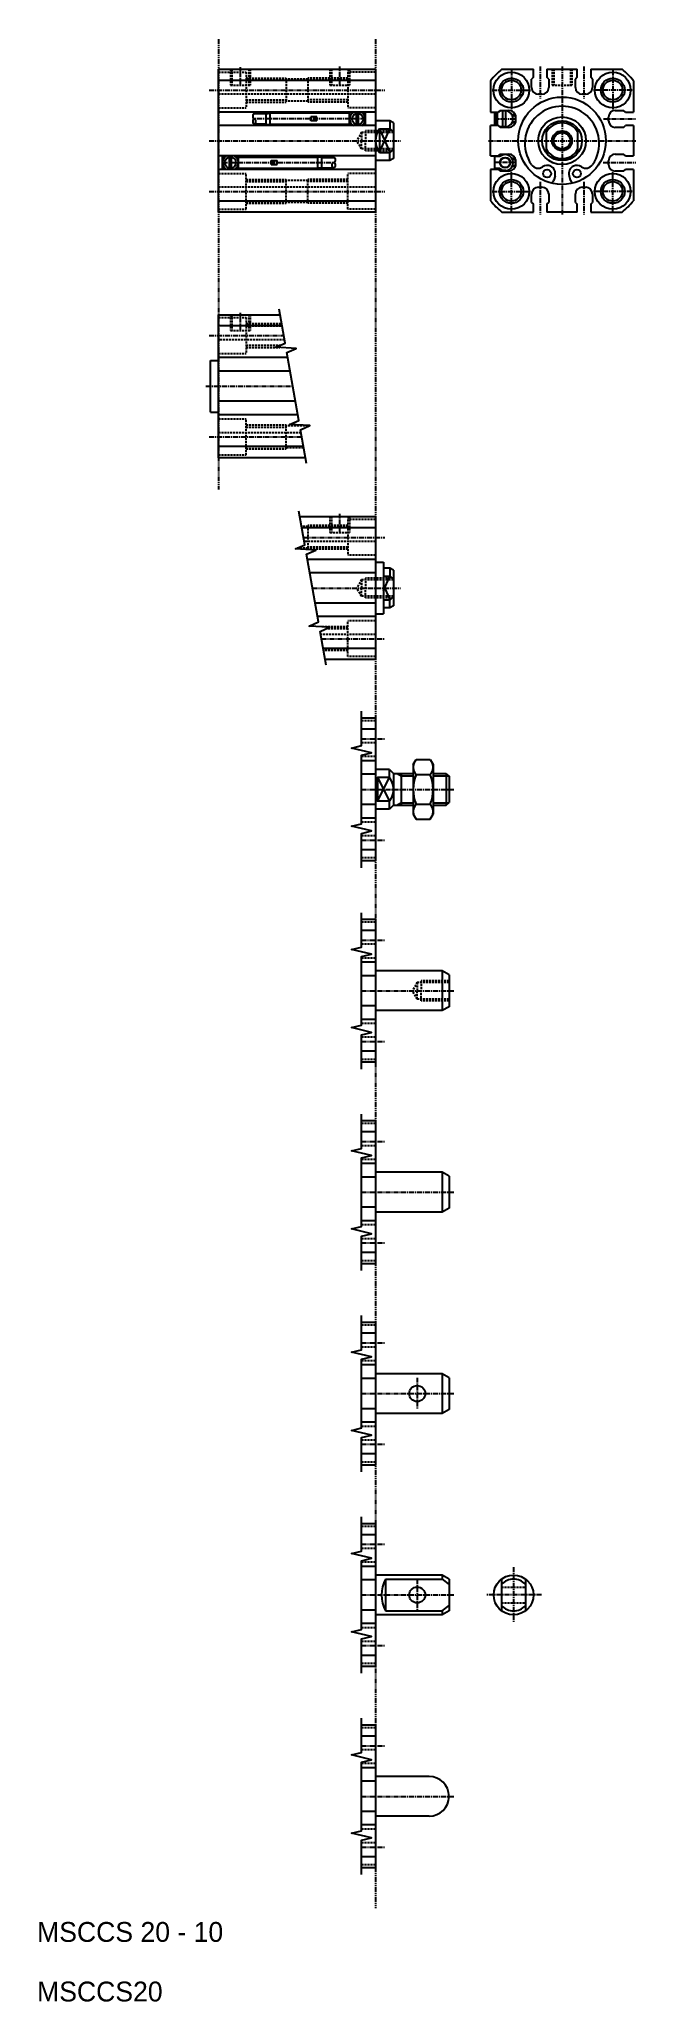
# Model space of a CAD drawing. Extents: x 1 to 151, y 0 to 494.
import ezdxf

# ---------------------------------------------------------------- set-up
doc = ezdxf.new("R2010")
doc.units = 0
for name, pattern in [('CENTER', [2, 1.25, -0.25, 0.25, -0.25]), ('DASHED', [0.75, 0.5, -0.25]), ('PHANTOM', [2.5, 1.25, -0.25, 0.25, -0.25, 0.25, -0.25])]:
    doc.linetypes.add(name, pattern=pattern)
doc.layers.get('0').update_dxf_attribs({"linetype": 'CONTINUOUS'})
doc.layers.add('CENTER', color=1, linetype='CENTER')

msp = doc.modelspace()

# ---------------------------------------------------------------- texts
for s, p in [('MSCCS 20 - 10', (0, 15)), ('MSCCS20', (0, 0))]:
    msp.add_text(s, height=5).set_placement(p)

# ---------------------------------------------------------------- linework, layer by layer
at = {"color": 3, "linetype": 'PHANTOM'}
for p, q in [((45.63, 493.8), (45.63, 380.5)), ((85.13, 493.8), (85.13, 23.51))]:
    msp.add_line(p, q, dxfattribs=at)
at = {"color": 7, "linetype": 'CONTINUOUS'}
for p, q in [((45.63, 486.26), (85.13, 486.26)), ((45.63, 450.26), (45.63, 486.26)), ((85.13, 486.26), (85.13, 450.26)), ((116.95, 486.26), (124.86, 486.26)), ((124.86, 484.26), (124.41, 483.76)), ((124.86, 484.26), (124.86, 486.26)), ((128.26, 486.26), (135.86, 486.26)), ((128.26, 486.26), (128.26, 484.26)), ((128.71, 483.76), (128.26, 484.26)), ((135.86, 484.26), (135.41, 483.76)), ((135.86, 484.26), (135.86, 486.26)), ((139.26, 486.26), (147.17, 486.26)), ((139.26, 486.26), (139.26, 484.26)), ((139.71, 483.76), (139.26, 484.26)), ((85.13, 483.42), (45.63, 483.42)), ((114.06, 483.37), (114.06, 475.46)), ((124.41, 481.66), (124.41, 483.76)), ((127.01, 479.96), (126.11, 479.96)), ((128.71, 483.76), (128.71, 481.66)), ((135.41, 481.66), (135.41, 483.76)), ((138.01, 479.96), (137.11, 479.96)), ((139.71, 483.76), (139.71, 481.66)), ((150.06, 483.37), (150.06, 475.46)), ((85.13, 475.46), (45.63, 475.46)), ((57.63, 475.06), (54.65, 475.06)), ((57.63, 475.06), (58.63, 475.16)), ((57.63, 472.46), (57.63, 475.06)), ((58.63, 472.06), (58.63, 475.46)), ((78.63, 475.16), (58.63, 475.16)), ((70.38, 474.26), (68.88, 474.26)), ((68.88, 473.26), (68.88, 474.26)), ((70.38, 473.26), (70.38, 474.26)), ((78.63, 472.06), (78.63, 475.46)), ((80.38, 472.39), (80.38, 475.14)), ((80.88, 472.39), (80.88, 475.14)), ((82.63, 472.06), (82.63, 475.46)), ((114.06, 475.46), (116.06, 475.46)), ((115.04, 475.26), (115.04, 472.26)), ((115.84, 475.26), (115.04, 475.26)), ((115.34, 472.26), (115.34, 475.26)), ((115.84, 475.26), (116.39, 475.76)), ((115.84, 472.26), (115.84, 475.26)), ((116.56, 475.91), (116.06, 475.46)), ((117.94, 475.76), (116.39, 475.76)), ((116.56, 475.91), (118.66, 475.91)), ((117.14, 471.76), (117.14, 475.76)), ((117.94, 471.76), (117.94, 475.76)), ((120.27, 474.76), (119.47, 474.76)), ((120.32, 474.56), (119.57, 474.56)), ((120.27, 474.76), (120.32, 474.56)), ((120.32, 474.56), (120.32, 472.96)), ((120.36, 474.21), (120.36, 473.31)), ((143.76, 473.31), (143.76, 474.21)), ((145.46, 475.91), (147.56, 475.91)), ((148.06, 475.46), (147.56, 475.91)), ((148.06, 475.46), (150.06, 475.46)), ((85.13, 472.06), (45.63, 472.06)), ((57.63, 472.46), (54.65, 472.46)), ((57.63, 472.46), (58.63, 472.36)), ((78.63, 472.36), (58.63, 472.36)), ((70.38, 473.26), (68.88, 473.26)), ((88.76, 473.26), (85.13, 473.26)), ((86.13, 471.26), (86.13, 465.26)), ((86.13, 471.26), (88.76, 471.26)), ((88.76, 473.26), (88.76, 471.26)), ((89.63, 472.76), (88.76, 473.26)), ((89.63, 472.76), (89.63, 463.76)), ((114.06, 464.46), (114.06, 472.06)), ((116.06, 472.06), (114.06, 472.06)), ((115.84, 472.26), (115.04, 472.26)), ((116.39, 471.76), (115.84, 472.26)), ((116.06, 472.06), (116.56, 471.61)), ((117.94, 471.76), (116.39, 471.76)), ((118.66, 471.61), (116.56, 471.61)), ((120.27, 472.76), (119.47, 472.76)), ((120.32, 472.96), (119.57, 472.96)), ((120.32, 472.96), (120.27, 472.76)), ((128.06, 471.26), (128.06, 465.26)), ((136.06, 465.26), (136.06, 471.26)), ((147.56, 471.61), (145.46, 471.61)), ((147.56, 471.61), (148.06, 472.06)), ((150.06, 472.06), (148.06, 472.06)), ((150.06, 472.06), (150.06, 464.46)), ((85.13, 464.46), (45.63, 464.46)), ((46.63, 461.06), (46.63, 464.46)), ((50.63, 461.06), (50.63, 464.46)), ((70.63, 461.06), (70.63, 464.46)), ((86.13, 465.26), (88.76, 465.26)), ((88.76, 463.26), (88.76, 465.26)), ((114.06, 464.46), (116.06, 464.46)), ((116.41, 464.26), (115.04, 464.26)), ((115.04, 464.26), (115.04, 461.26)), ((115.84, 464.26), (116.39, 464.76)), ((116.56, 464.91), (116.06, 464.46)), ((117.94, 464.76), (116.39, 464.76)), ((116.56, 464.91), (118.66, 464.91)), ((117.14, 464.67), (117.14, 464.76)), ((145.46, 464.91), (147.56, 464.91)), ((148.06, 464.46), (147.56, 464.91)), ((148.06, 464.46), (150.06, 464.46)), ((85.13, 461.06), (45.63, 461.06)), ((48.38, 461.39), (48.38, 464.14)), ((48.88, 461.39), (48.88, 464.14)), ((50.63, 464.16), (70.63, 464.16)), ((50.63, 461.36), (70.63, 461.36)), ((58.88, 463.26), (60.38, 463.26)), ((58.88, 462.26), (58.88, 463.26)), ((58.88, 462.26), (60.38, 462.26)), ((60.38, 462.26), (60.38, 463.26)), ((71.63, 464.06), (70.63, 464.16)), ((71.63, 461.46), (70.63, 461.36)), ((71.63, 464.06), (74.61, 464.06)), ((71.63, 461.46), (71.63, 464.06)), ((71.63, 461.46), (74.61, 461.46)), ((88.76, 463.26), (85.13, 463.26)), ((89.63, 463.76), (88.76, 463.26)), ((114.06, 461.06), (114.06, 453.16)), ((116.06, 461.06), (114.06, 461.06)), ((116.41, 461.26), (115.04, 461.26)), ((116.39, 460.76), (115.84, 461.26)), ((116.06, 461.06), (116.56, 460.61)), ((117.94, 460.76), (116.39, 460.76)), ((118.66, 460.61), (116.56, 460.61)), ((117.14, 460.76), (117.14, 460.86)), ((120.27, 463.76), (119.47, 463.76)), ((120.27, 461.76), (119.47, 461.76)), ((120.32, 463.56), (119.57, 463.56)), ((120.32, 461.96), (119.57, 461.96)), ((120.32, 463.56), (120.27, 463.76)), ((120.32, 461.96), (120.27, 461.76)), ((120.32, 463.56), (120.32, 461.96)), ((120.36, 463.21), (120.36, 462.31)), ((130.29, 459.47), (129.98, 458.31)), ((133.83, 459.47), (134.14, 458.31)), ((143.76, 462.31), (143.76, 463.21)), ((147.56, 460.61), (145.46, 460.61)), ((147.56, 460.61), (148.06, 461.06)), ((150.06, 461.06), (148.06, 461.06)), ((150.06, 461.06), (150.06, 453.16)), ((124.41, 452.76), (124.41, 454.86)), ((126.11, 456.56), (127.01, 456.56)), ((128.71, 454.86), (128.71, 452.76)), ((135.41, 452.76), (135.41, 454.86)), ((137.11, 456.56), (138.01, 456.56)), ((139.71, 454.86), (139.71, 452.76)), ((45.63, 453.16), (85.13, 453.16)), ((85.13, 450.26), (45.63, 450.26)), ((116.95, 450.26), (124.86, 450.26)), ((124.41, 452.76), (124.86, 452.26)), ((124.86, 450.26), (124.86, 452.26)), ((128.26, 452.26), (128.71, 452.76)), ((128.26, 452.26), (128.26, 450.26)), ((135.86, 450.26), (128.26, 450.26)), ((135.41, 452.76), (135.86, 452.26)), ((135.86, 450.26), (135.86, 452.26)), ((139.26, 452.26), (139.71, 452.76)), ((139.26, 452.26), (139.26, 450.26)), ((139.26, 450.26), (147.17, 450.26)), ((45.63, 424.49), (61.13, 424.49)), ((45.63, 388.49), (45.63, 424.49)), ((61.63, 421.65), (45.63, 421.65)), ((43.63, 399.99), (43.63, 412.99)), ((43.63, 412.99), (45.63, 412.99)), ((63.03, 413.69), (45.63, 413.69)), ((63.63, 410.29), (45.63, 410.29)), ((64.97, 402.69), (45.63, 402.69)), ((43.63, 399.99), (45.63, 399.99)), ((65.57, 399.29), (45.63, 399.29)), ((45.63, 391.38), (66.96, 391.38)), ((67.47, 388.49), (45.63, 388.49)), ((66.13, 373.7), (85.13, 373.7)), ((85.13, 370.86), (66.63, 370.86)), ((85.13, 373.7), (85.13, 337.7)), ((85.13, 362.9), (68.03, 362.9)), ((85.13, 362.2), (87.13, 362.2)), ((87.13, 362.2), (87.13, 349.2)), ((88.76, 360.7), (87.13, 360.7)), ((88.76, 360.7), (88.76, 358.7)), ((89.63, 360.2), (88.76, 360.7)), ((85.13, 359.5), (68.63, 359.5)), ((87.13, 358.7), (88.76, 358.7)), ((89.63, 360.2), (89.63, 351.2)), ((85.13, 351.9), (69.97, 351.9)), ((87.13, 352.7), (88.76, 352.7)), ((88.76, 350.7), (87.13, 350.7)), ((88.76, 350.7), (88.76, 352.7)), ((89.63, 351.2), (88.76, 350.7)), ((85.13, 348.5), (70.57, 348.5)), ((85.13, 349.2), (87.13, 349.2)), ((71.96, 340.59), (85.13, 340.59)), ((85.13, 337.7), (72.47, 337.7)), ((81.63, 323.02), (85.13, 323.02)), ((85.13, 323.02), (85.13, 287.02)), ((85.13, 320.18), (81.63, 320.18)), ((85.13, 312.22), (81.63, 312.22)), ((94.63, 311.27), (95.35, 312.52)), ((94.63, 311.27), (94.63, 298.77)), ((95.35, 312.52), (98.9, 312.52)), ((98.9, 312.52), (99.63, 311.27)), ((99.63, 311.27), (99.63, 298.77)), ((85.13, 308.82), (81.63, 308.82)), ((88.63, 310.02), (85.13, 310.02)), ((88.63, 308.02), (85.63, 308.02)), ((85.63, 308.02), (85.63, 302.02)), ((88.63, 310.02), (89.63, 309.02)), ((88.63, 308.02), (88.63, 310.02)), ((89.63, 309.02), (89.63, 301.02)), ((89.63, 309.02), (94.63, 309.02)), ((91.63, 309.02), (91.63, 301.02)), ((95.35, 308.77), (98.9, 308.77)), ((99.63, 309.02), (102.93, 309.02)), ((102.93, 309.02), (102.93, 301.02)), ((102.93, 309.02), (103.63, 308.32)), ((103.63, 308.32), (103.63, 301.72)), ((88.63, 302.02), (85.63, 302.02)), ((88.63, 300.02), (88.63, 302.02)), ((95.35, 301.27), (98.9, 301.27)), ((102.93, 301.02), (103.63, 301.72)), ((85.13, 301.22), (81.63, 301.22)), ((85.13, 297.82), (81.63, 297.82)), ((88.63, 300.02), (85.13, 300.02)), ((89.63, 301.02), (88.63, 300.02)), ((89.63, 301.02), (94.63, 301.02)), ((94.63, 298.77), (95.35, 297.52)), ((95.35, 297.52), (98.9, 297.52)), ((98.9, 297.52), (99.63, 298.77)), ((99.63, 301.02), (102.93, 301.02)), ((81.63, 289.91), (85.13, 289.91)), ((85.13, 287.02), (81.63, 287.02)), ((81.63, 272.34), (85.13, 272.34)), ((85.13, 272.34), (85.13, 236.34)), ((85.13, 269.5), (81.63, 269.5)), ((85.13, 261.54), (81.63, 261.54)), ((85.13, 258.14), (81.63, 258.14)), ((101.89, 259.34), (85.13, 259.34)), ((101.89, 259.34), (101.89, 249.34)), ((103.63, 258.34), (101.89, 259.34)), ((103.63, 258.34), (103.63, 250.34)), ((85.13, 250.54), (81.63, 250.54)), ((85.13, 247.14), (81.63, 247.14)), ((101.89, 249.34), (85.13, 249.34)), ((103.63, 250.34), (101.89, 249.34)), ((81.63, 239.23), (85.13, 239.23)), ((85.13, 236.34), (81.63, 236.34)), ((81.63, 221.66), (85.13, 221.66)), ((85.13, 218.82), (81.63, 218.82)), ((85.13, 221.66), (85.13, 185.66)), ((85.13, 210.86), (81.63, 210.86)), ((85.13, 207.46), (81.63, 207.46)), ((101.89, 208.66), (85.13, 208.66)), ((101.89, 208.66), (101.89, 198.66)), ((103.63, 207.66), (101.89, 208.66)), ((103.63, 207.66), (103.63, 199.66)), ((85.13, 199.86), (81.63, 199.86)), ((101.89, 198.66), (85.13, 198.66)), ((103.63, 199.66), (101.89, 198.66)), ((85.13, 196.46), (81.63, 196.46)), ((81.63, 188.55), (85.13, 188.55)), ((85.13, 185.66), (81.63, 185.66)), ((81.63, 170.98), (85.13, 170.98)), ((85.13, 168.14), (81.63, 168.14)), ((85.13, 170.98), (85.13, 134.98)), ((85.13, 160.18), (81.63, 160.18)), ((85.13, 156.78), (81.63, 156.78)), ((101.89, 157.98), (85.13, 157.98)), ((101.89, 157.98), (101.89, 147.98)), ((103.63, 156.98), (101.89, 157.98)), ((103.63, 156.98), (103.63, 148.98)), ((85.13, 149.18), (81.63, 149.18)), ((103.63, 148.98), (101.89, 147.98)), ((85.13, 145.78), (81.63, 145.78)), ((101.89, 147.98), (85.13, 147.98)), ((81.63, 137.87), (85.13, 137.87)), ((85.13, 134.98), (81.63, 134.98)), ((81.63, 120.3), (85.13, 120.3)), ((85.13, 120.3), (85.13, 84.3)), ((85.13, 117.46), (81.63, 117.46)), ((85.13, 109.5), (81.63, 109.5)), ((85.13, 106.1), (81.63, 106.1)), ((101.89, 107.3), (85.13, 107.3)), ((87.63, 106.3), (87.63, 98.3)), ((87.63, 106.3), (101.89, 106.3)), ((101.89, 107.3), (101.89, 106.3)), ((103.63, 106.3), (101.89, 107.3)), ((101.89, 106.3), (103.63, 104.95)), ((103.63, 106.3), (103.63, 98.3)), ((116.86, 106.3), (116.86, 98.3)), ((122.86, 106.3), (122.86, 98.3)), ((101.89, 98.3), (103.63, 99.65)), ((85.13, 98.5), (81.63, 98.5)), ((85.13, 95.1), (81.63, 95.1)), ((101.89, 97.3), (85.13, 97.3)), ((87.63, 98.3), (101.89, 98.3)), ((103.63, 98.3), (101.89, 97.3)), ((101.89, 98.3), (101.89, 97.3)), ((81.63, 87.19), (85.13, 87.19)), ((85.13, 84.3), (81.63, 84.3)), ((81.63, 69.62), (85.13, 69.62)), ((85.13, 69.62), (85.13, 33.62)), ((85.13, 66.78), (81.63, 66.78)), ((85.13, 58.82), (81.63, 58.82)), ((85.13, 55.42), (81.63, 55.42)), ((98.63, 56.62), (85.13, 56.62)), ((85.13, 47.82), (81.63, 47.82)), ((98.63, 46.62), (85.13, 46.62)), ((85.13, 44.42), (81.63, 44.42)), ((81.63, 36.51), (85.13, 36.51)), ((85.13, 33.62), (81.63, 33.62))]:
    msp.add_line(p, q, dxfattribs=at)
at = {"color": 3, "linetype": 'DASHED'}
for p, q in [((45.63, 485.51), (52.63, 485.51)), ((48.63, 486.26), (48.63, 482.26)), ((49.03, 486.26), (49.03, 482.26)), ((52.63, 485.51), (52.63, 476.51)), ((52.63, 484.01), (62.63, 484.01)), ((53.23, 486.26), (53.23, 482.26)), ((53.63, 486.26), (53.63, 482.26)), ((62.63, 484.01), (62.63, 478.01)), ((78.13, 484.01), (68.13, 484.01)), ((68.13, 484.01), (68.13, 478.01)), ((73.63, 486.26), (73.63, 482.26)), ((74.03, 486.26), (74.03, 482.26)), ((85.13, 485.51), (78.13, 485.51)), ((78.13, 485.51), (78.13, 476.51)), ((78.23, 486.26), (78.23, 482.26)), ((78.63, 486.26), (78.63, 482.26)), ((129.56, 486.26), (129.56, 482.26)), ((129.96, 486.26), (129.96, 482.26)), ((134.16, 486.26), (134.16, 482.26)), ((134.56, 486.26), (134.56, 482.26)), ((85.13, 479.96), (45.63, 479.96)), ((48.63, 482.26), (53.63, 482.26)), ((52.63, 483.47), (62.63, 483.47)), ((68.13, 483.76), (62.63, 483.76)), ((78.13, 483.47), (68.13, 483.47)), ((73.63, 482.26), (78.63, 482.26)), ((129.56, 482.26), (134.56, 482.26)), ((45.63, 476.51), (52.63, 476.51)), ((52.63, 478.55), (62.63, 478.55)), ((52.63, 478.01), (62.63, 478.01)), ((68.13, 478.26), (62.63, 478.26)), ((78.13, 478.55), (68.13, 478.55)), ((78.13, 478.01), (68.13, 478.01)), ((85.13, 476.51), (78.13, 476.51)), ((81.63, 470.33), (80.43, 468.26)), ((89.63, 470.33), (81.63, 470.33)), ((81.63, 470.33), (81.63, 468.26)), ((89.63, 470.76), (82.63, 470.76)), ((82.63, 470.76), (82.63, 468.26)), ((81.63, 466.2), (80.43, 468.26)), ((81.63, 466.2), (81.63, 468.26)), ((89.63, 466.2), (81.63, 466.2)), ((82.63, 465.76), (82.63, 468.26)), ((89.63, 465.76), (82.63, 465.76)), ((45.63, 460.01), (52.63, 460.01)), ((52.63, 451.01), (52.63, 460.01)), ((85.13, 460.01), (78.13, 460.01)), ((78.13, 451.01), (78.13, 460.01)), ((85.13, 456.56), (45.63, 456.56)), ((52.63, 458.51), (62.63, 458.51)), ((52.63, 457.97), (62.63, 457.97)), ((62.63, 452.51), (62.63, 458.51)), ((68.13, 458.26), (62.63, 458.26)), ((68.13, 452.51), (68.13, 458.51)), ((78.13, 458.51), (68.13, 458.51)), ((78.13, 457.97), (68.13, 457.97)), ((45.63, 451.01), (52.63, 451.01)), ((52.63, 453.06), (62.63, 453.06)), ((52.63, 452.51), (62.63, 452.51)), ((68.13, 452.76), (62.63, 452.76)), ((78.13, 453.06), (68.13, 453.06)), ((78.13, 452.51), (68.13, 452.51)), ((85.13, 451.01), (78.13, 451.01)), ((45.63, 423.74), (52.63, 423.74)), ((48.63, 424.49), (48.63, 420.49)), ((48.63, 420.49), (53.63, 420.49)), ((49.03, 424.49), (49.03, 420.49)), ((52.63, 423.74), (52.63, 414.74)), ((52.63, 422.24), (61.52, 422.24)), ((52.63, 421.69), (61.62, 421.69)), ((53.23, 424.49), (53.23, 420.49)), ((53.63, 424.49), (53.63, 420.49)), ((62.24, 418.19), (45.63, 418.19)), ((52.63, 416.78), (61.13, 416.78)), ((52.63, 416.24), (61.1, 416.24)), ((45.63, 414.74), (52.63, 414.74)), ((45.63, 398.24), (52.63, 398.24)), ((52.63, 389.24), (52.63, 398.24)), ((52.63, 396.74), (62.63, 396.74)), ((52.63, 396.2), (62.63, 396.2)), ((62.63, 390.74), (62.63, 396.74)), ((68.13, 396.49), (62.63, 396.49)), ((68.13, 396.36), (68.13, 396.59)), ((66.36, 394.79), (45.63, 394.79)), ((52.63, 391.28), (62.63, 391.28)), ((52.63, 390.74), (62.63, 390.74)), ((67.03, 390.99), (62.63, 390.99)), ((45.63, 389.24), (52.63, 389.24)), ((68.13, 371.2), (66.57, 371.2)), ((78.13, 371.45), (68.13, 371.45)), ((68.13, 371.45), (68.13, 365.45)), ((78.13, 370.91), (68.13, 370.91)), ((73.63, 373.7), (73.63, 369.7)), ((74.03, 373.7), (74.03, 369.7)), ((78.13, 372.95), (78.13, 363.95)), ((85.13, 372.95), (78.13, 372.95)), ((78.23, 373.7), (78.23, 369.7)), ((78.63, 373.7), (78.63, 369.7)), ((68.13, 365.7), (65.42, 365.7)), ((85.13, 367.4), (67.24, 367.4)), ((78.13, 365.99), (68.13, 365.99)), ((73.63, 369.7), (78.63, 369.7)), ((78.13, 365.45), (68.13, 365.45)), ((85.13, 363.95), (78.13, 363.95)), ((81.63, 357.77), (80.43, 355.7)), ((81.63, 353.63), (80.43, 355.7)), ((81.63, 357.77), (81.63, 355.7)), ((89.63, 357.77), (81.63, 357.77)), ((81.63, 353.63), (81.63, 355.7)), ((82.63, 358.2), (82.63, 355.7)), ((89.63, 358.2), (82.63, 358.2)), ((82.63, 353.2), (82.63, 355.7)), ((89.63, 353.63), (81.63, 353.63)), ((89.63, 353.2), (82.63, 353.2)), ((78.13, 345.95), (71.4, 345.95)), ((78.13, 338.45), (78.13, 347.45)), ((85.13, 347.45), (78.13, 347.45)), ((85.13, 344), (71.36, 344)), ((78.13, 345.41), (72.64, 345.41)), ((78.13, 340.49), (71.98, 340.49)), ((78.13, 339.95), (72.08, 339.95)), ((85.13, 338.45), (78.13, 338.45)), ((85.13, 322.27), (81.63, 322.27)), ((85.13, 316.72), (81.63, 316.72)), ((85.13, 313.27), (81.63, 313.27)), ((85.13, 296.77), (81.63, 296.77)), ((85.13, 293.32), (81.63, 293.32)), ((85.13, 287.77), (81.63, 287.77)), ((85.13, 271.59), (81.63, 271.59)), ((85.13, 266.04), (81.63, 266.04)), ((85.13, 262.59), (81.63, 262.59)), ((103.63, 256.84), (96.63, 256.84)), ((96.63, 256.84), (96.63, 254.34)), ((95.63, 256.41), (94.43, 254.34)), ((95.63, 252.27), (94.43, 254.34)), ((103.63, 256.41), (95.63, 256.41)), ((95.63, 256.41), (95.63, 254.34)), ((95.63, 252.27), (95.63, 254.34)), ((103.63, 252.27), (95.63, 252.27)), ((96.63, 251.84), (96.63, 254.34)), ((103.63, 251.84), (96.63, 251.84)), ((85.13, 246.09), (81.63, 246.09)), ((85.13, 242.64), (81.63, 242.64)), ((85.13, 237.09), (81.63, 237.09)), ((85.13, 220.91), (81.63, 220.91)), ((85.13, 215.36), (81.63, 215.36)), ((85.13, 211.91), (81.63, 211.91)), ((85.13, 195.41), (81.63, 195.41)), ((85.13, 191.96), (81.63, 191.96)), ((85.13, 186.41), (81.63, 186.41)), ((85.13, 170.23), (81.63, 170.23)), ((85.13, 164.68), (81.63, 164.68)), ((85.13, 161.23), (81.63, 161.23)), ((85.13, 144.73), (81.63, 144.73)), ((85.13, 141.28), (81.63, 141.28)), ((85.13, 135.73), (81.63, 135.73)), ((85.13, 119.55), (81.63, 119.55)), ((85.13, 114), (81.63, 114)), ((85.13, 110.55), (81.63, 110.55)), ((116.86, 104.3), (122.86, 104.3)), ((116.86, 100.3), (122.86, 100.3)), ((85.13, 94.05), (81.63, 94.05)), ((85.13, 90.6), (81.63, 90.6)), ((85.13, 85.05), (81.63, 85.05)), ((85.13, 68.87), (81.63, 68.87)), ((85.13, 63.32), (81.63, 63.32)), ((85.13, 59.87), (81.63, 59.87)), ((85.13, 43.37), (81.63, 43.37)), ((85.13, 39.92), (81.63, 39.92)), ((85.13, 34.37), (81.63, 34.37))]:
    msp.add_line(p, q, dxfattribs=at)
at = {"color": 3, "linetype": 'CONTINUOUS'}
for p, q in [((86.13, 471.26), (88.76, 465.26)), ((86.13, 465.26), (88.76, 471.26)), ((87.13, 354.98), (88.76, 358.7)), ((87.13, 356.42), (88.76, 352.7)), ((85.63, 308.02), (88.63, 302.02)), ((85.63, 302.02), (88.63, 308.02)), ((90.59, 309.02), (91.63, 308.42)), ((91.63, 308.42), (94.63, 308.42)), ((99.63, 308.42), (103.53, 308.42)), ((90.59, 301.02), (91.63, 301.62)), ((91.63, 301.62), (94.63, 301.62)), ((99.63, 301.62), (103.53, 301.62))]:
    msp.add_line(p, q, dxfattribs=at)
for points in [[(67.74, 387), (66.23, 395.54), (68.59, 396.56), (63.46, 396.87), (65.81, 397.9), (62.81, 414.96), (65.16, 415.99), (60.03, 416.3), (62.39, 417.33), (60.88, 425.86)], [(72.73, 336.27), (71.22, 344.79), (73.58, 345.82), (68.45, 346.13), (70.81, 347.16), (67.8, 364.19), (70.16, 365.22), (65.03, 365.53), (67.39, 366.56), (65.88, 375.07)], [(81.63, 285.32), (81.63, 293.96), (84.13, 294.56), (79.13, 295.76), (81.63, 296.36), (81.63, 313.64), (84.13, 314.24), (79.13, 315.44), (81.63, 316.04), (81.63, 324.68)], [(81.63, 234.64), (81.63, 243.28), (84.13, 243.88), (79.13, 245.08), (81.63, 245.68), (81.63, 262.96), (84.13, 263.56), (79.13, 264.76), (81.63, 265.36), (81.63, 274)], [(81.63, 183.96), (81.63, 192.6), (84.13, 193.2), (79.13, 194.4), (81.63, 195), (81.63, 212.28), (84.13, 212.88), (79.13, 214.08), (81.63, 214.68), (81.63, 223.32)], [(81.63, 133.28), (81.63, 141.92), (84.13, 142.52), (79.13, 143.72), (81.63, 144.32), (81.63, 161.6), (84.13, 162.2), (79.13, 163.4), (81.63, 164), (81.63, 172.64)], [(81.63, 82.6), (81.63, 91.24), (84.13, 91.84), (79.13, 93.04), (81.63, 93.64), (81.63, 110.92), (84.13, 111.52), (79.13, 112.72), (81.63, 113.32), (81.63, 121.96)], [(81.63, 31.92), (81.63, 40.56), (84.13, 41.16), (79.13, 42.36), (81.63, 42.96), (81.63, 60.24), (84.13, 60.84), (79.13, 62.04), (81.63, 62.64), (81.63, 71.28)]]:
    msp.add_lwpolyline(points, dxfattribs=at)
at = {"color": 7, "linetype": 'CONTINUOUS'}
for points in [[(54.65, 475.06, 0), (54.64, 475.06, 0), (54.63, 475.06, 0), (54.62, 475.06, 0), (54.61, 475.06, 0), (54.6, 475.06, 0), (54.59, 475.06, 0), (54.58, 475.05, 0), (54.57, 475.05, 0), (54.56, 475.05, 0), (54.55, 475.04, 0), (54.54, 475.04, 0), (54.53, 475.04, 0), (54.52, 475.03, 0), (54.51, 475.02, 0), (54.5, 475.02, 0), (54.49, 475.01, 0), (54.49, 475.01, 0), (54.48, 475, 0), (54.47, 474.99, 0), (54.46, 474.99, 0), (54.45, 474.98, 0), (54.44, 474.97, 0), (54.43, 474.96, 0), (54.43, 474.95, 0), (54.42, 474.94, 0), (54.41, 474.94, 0), (54.4, 474.93, 0), (54.39, 474.92, 0), (54.39, 474.9, 0), (54.38, 474.89, 0), (54.37, 474.88, 0), (54.36, 474.87, 0), (54.36, 474.86, 0), (54.35, 474.85, 0), (54.34, 474.84, 0), (54.34, 474.82, 0), (54.33, 474.81, 0), (54.33, 474.8, 0), (54.32, 474.79, 0), (54.31, 474.77, 0), (54.31, 474.76, 0), (54.3, 474.75, 0), (54.3, 474.73, 0), (54.29, 474.72, 0), (54.29, 474.7, 0), (54.29, 474.69, 0), (54.28, 474.68, 0), (54.28, 474.66, 0), (54.27, 474.65, 0), (54.27, 474.63, 0), (54.27, 474.62, 0), (54.26, 474.6, 0), (54.26, 474.59, 0), (54.26, 474.57, 0), (54.26, 474.56, 0), (54.25, 474.54, 0), (54.25, 474.52, 0), (54.25, 474.51, 0), (54.25, 474.49, 0), (54.25, 474.48, 0), (54.25, 474.46, 0), (54.25, 474.44, 0), (54.25, 474.43, 0), (54.25, 474.41, 0), (54.25, 474.4, 0), (54.25, 474.38, 0), (54.25, 474.37, 0), (54.25, 474.35, 0), (54.25, 474.33, 0), (54.25, 474.32, 0), (54.25, 474.3, 0), (54.25, 474.29, 0), (54.26, 474.27, 0), (54.26, 474.25, 0), (54.26, 474.24, 0), (54.26, 474.22, 0), (54.27, 474.21, 0), (54.27, 474.19, 0), (54.27, 474.18, 0), (54.28, 474.16, 0), (54.28, 474.15, 0), (54.28, 474.13, 0), (54.29, 474.12, 0), (54.29, 474.11, 0), (54.3, 474.09, 0), (54.3, 474.08, 0), (54.31, 474.06, 0), (54.31, 474.05, 0), (54.32, 474.04, 0), (54.33, 474.03, 0), (54.33, 474.01, 0), (54.34, 474, 0), (54.34, 473.99, 0), (54.35, 473.98, 0), (54.36, 473.96, 0), (54.36, 473.95, 0), (54.37, 473.94, 0), (54.38, 473.93, 0), (54.38, 473.92, 0), (54.39, 473.91, 0), (54.4, 473.9, 0), (54.41, 473.89, 0), (54.42, 473.88, 0), (54.42, 473.87, 0), (54.43, 473.86, 0), (54.44, 473.86, 0), (54.45, 473.85, 0), (54.46, 473.84, 0), (54.47, 473.83, 0), (54.48, 473.83, 0), (54.48, 473.82, 0), (54.49, 473.81, 0), (54.5, 473.81, 0), (54.51, 473.8, 0), (54.52, 473.8, 0), (54.53, 473.79, 0), (54.54, 473.79, 0), (54.55, 473.78, 0), (54.56, 473.78, 0), (54.57, 473.78, 0), (54.58, 473.77, 0), (54.59, 473.77, 0), (54.6, 473.77, 0), (54.61, 473.77, 0), (54.62, 473.76, 0), (54.63, 473.76, 0), (54.64, 473.76, 0), (54.65, 473.76, 0)], [(54.65, 472.46, 0), (54.67, 472.46, 0), (54.69, 472.47, 0), (54.71, 472.47, 0), (54.73, 472.48, 0), (54.75, 472.48, 0), (54.76, 472.49, 0), (54.78, 472.5, 0), (54.8, 472.51, 0), (54.82, 472.53, 0), (54.84, 472.54, 0), (54.85, 472.56, 0), (54.87, 472.57, 0), (54.89, 472.59, 0), (54.9, 472.61, 0), (54.92, 472.63, 0), (54.93, 472.65, 0), (54.94, 472.68, 0), (54.96, 472.7, 0), (54.97, 472.73, 0), (54.98, 472.75, 0), (54.99, 472.78, 0), (55, 472.81, 0), (55.01, 472.84, 0), (55.02, 472.87, 0), (55.02, 472.9, 0), (55.03, 472.93, 0), (55.04, 472.96, 0), (55.04, 472.99, 0), (55.04, 473.02, 0), (55.05, 473.05, 0), (55.05, 473.08, 0), (55.05, 473.12, 0), (55.05, 473.15, 0), (55.04, 473.18, 0), (55.04, 473.21, 0), (55.04, 473.24, 0), (55.03, 473.27, 0), (55.03, 473.3, 0), (55.02, 473.33, 0), (55.02, 473.36, 0), (55.01, 473.39, 0), (55, 473.42, 0), (54.99, 473.45, 0), (54.98, 473.48, 0), (54.97, 473.5, 0), (54.96, 473.53, 0), (54.94, 473.55, 0), (54.93, 473.57, 0), (54.91, 473.6, 0), (54.9, 473.62, 0), (54.88, 473.64, 0), (54.87, 473.65, 0), (54.85, 473.67, 0), (54.83, 473.69, 0), (54.82, 473.7, 0), (54.8, 473.71, 0), (54.78, 473.73, 0), (54.76, 473.74, 0), (54.74, 473.74, 0), (54.72, 473.75, 0), (54.7, 473.76, 0), (54.68, 473.76, 0), (54.66, 473.76, 0), (54.65, 473.76, 0), (54.63, 473.76, 0), (54.61, 473.76, 0), (54.59, 473.76, 0), (54.57, 473.75, 0), (54.55, 473.74, 0), (54.53, 473.74, 0), (54.51, 473.73, 0), (54.49, 473.71, 0), (54.47, 473.7, 0), (54.46, 473.69, 0), (54.44, 473.67, 0), (54.42, 473.65, 0), (54.41, 473.63, 0), (54.39, 473.62, 0), (54.38, 473.6, 0), (54.36, 473.57, 0), (54.35, 473.55, 0), (54.34, 473.52, 0), (54.32, 473.5, 0), (54.31, 473.47, 0), (54.3, 473.45, 0), (54.29, 473.42, 0), (54.28, 473.39, 0), (54.28, 473.36, 0), (54.27, 473.33, 0), (54.26, 473.3, 0), (54.26, 473.27, 0), (54.25, 473.24, 0), (54.25, 473.21, 0), (54.25, 473.18, 0), (54.25, 473.14, 0), (54.25, 473.11, 0), (54.25, 473.08, 0), (54.25, 473.05, 0), (54.25, 473.02, 0), (54.25, 472.99, 0), (54.26, 472.95, 0), (54.26, 472.92, 0), (54.27, 472.89, 0), (54.28, 472.86, 0), (54.29, 472.83, 0), (54.29, 472.81, 0), (54.3, 472.78, 0), (54.31, 472.75, 0), (54.33, 472.73, 0), (54.34, 472.7, 0), (54.35, 472.68, 0), (54.36, 472.65, 0), (54.38, 472.63, 0), (54.39, 472.61, 0), (54.41, 472.59, 0), (54.43, 472.57, 0), (54.44, 472.56, 0), (54.46, 472.54, 0), (54.48, 472.53, 0), (54.49, 472.51, 0), (54.51, 472.5, 0), (54.53, 472.49, 0), (54.55, 472.48, 0), (54.57, 472.48, 0), (54.59, 472.47, 0), (54.61, 472.47, 0), (54.63, 472.46, 0), (54.65, 472.46, 0)], [(74.61, 461.46, 0), (74.59, 461.46, 0), (74.57, 461.47, 0), (74.55, 461.47, 0), (74.53, 461.48, 0), (74.51, 461.48, 0), (74.49, 461.49, 0), (74.47, 461.5, 0), (74.45, 461.51, 0), (74.43, 461.53, 0), (74.42, 461.54, 0), (74.4, 461.56, 0), (74.38, 461.57, 0), (74.37, 461.59, 0), (74.35, 461.61, 0), (74.34, 461.63, 0), (74.32, 461.65, 0), (74.31, 461.68, 0), (74.3, 461.7, 0), (74.28, 461.73, 0), (74.27, 461.75, 0), (74.26, 461.78, 0), (74.25, 461.81, 0), (74.24, 461.84, 0), (74.24, 461.87, 0), (74.23, 461.9, 0), (74.22, 461.93, 0), (74.22, 461.96, 0), (74.21, 461.99, 0), (74.21, 462.02, 0), (74.21, 462.05, 0), (74.21, 462.08, 0), (74.21, 462.12, 0), (74.21, 462.15, 0), (74.21, 462.18, 0), (74.21, 462.21, 0), (74.21, 462.24, 0), (74.22, 462.27, 0), (74.22, 462.3, 0), (74.23, 462.33, 0), (74.24, 462.36, 0), (74.25, 462.39, 0), (74.25, 462.42, 0), (74.26, 462.45, 0), (74.27, 462.48, 0), (74.29, 462.5, 0), (74.3, 462.53, 0), (74.31, 462.55, 0), (74.32, 462.57, 0), (74.34, 462.6, 0), (74.35, 462.62, 0), (74.37, 462.64, 0), (74.39, 462.65, 0), (74.4, 462.67, 0), (74.42, 462.69, 0), (74.44, 462.7, 0), (74.45, 462.71, 0), (74.47, 462.73, 0), (74.49, 462.74, 0), (74.51, 462.74, 0), (74.53, 462.75, 0), (74.55, 462.76, 0), (74.57, 462.76, 0), (74.59, 462.76, 0), (74.61, 462.76, 0), (74.63, 462.76, 0), (74.65, 462.76, 0), (74.67, 462.76, 0), (74.69, 462.75, 0), (74.71, 462.74, 0), (74.72, 462.74, 0), (74.74, 462.73, 0), (74.76, 462.71, 0), (74.78, 462.7, 0), (74.8, 462.69, 0), (74.81, 462.67, 0), (74.83, 462.65, 0), (74.85, 462.63, 0), (74.86, 462.62, 0), (74.88, 462.6, 0), (74.89, 462.57, 0), (74.9, 462.55, 0), (74.92, 462.52, 0), (74.93, 462.5, 0), (74.94, 462.47, 0), (74.95, 462.45, 0), (74.96, 462.42, 0), (74.97, 462.39, 0), (74.98, 462.36, 0), (74.98, 462.33, 0), (74.99, 462.3, 0), (74.99, 462.27, 0), (75, 462.24, 0), (75, 462.21, 0), (75, 462.18, 0), (75.01, 462.14, 0), (75.01, 462.11, 0), (75.01, 462.08, 0), (75, 462.05, 0), (75, 462.02, 0), (75, 461.99, 0), (74.99, 461.95, 0), (74.99, 461.92, 0), (74.98, 461.89, 0), (74.98, 461.86, 0), (74.97, 461.83, 0), (74.96, 461.81, 0), (74.95, 461.78, 0), (74.94, 461.75, 0), (74.93, 461.73, 0), (74.91, 461.7, 0), (74.9, 461.68, 0), (74.89, 461.65, 0), (74.87, 461.63, 0), (74.86, 461.61, 0), (74.84, 461.59, 0), (74.83, 461.57, 0), (74.81, 461.56, 0), (74.79, 461.54, 0), (74.78, 461.53, 0), (74.76, 461.51, 0), (74.74, 461.5, 0), (74.72, 461.49, 0), (74.7, 461.48, 0), (74.68, 461.48, 0), (74.66, 461.47, 0), (74.64, 461.47, 0), (74.62, 461.46, 0), (74.61, 461.46, 0)], [(74.61, 464.06, 0), (74.62, 464.06, 0), (74.63, 464.06, 0), (74.64, 464.06, 0), (74.64, 464.06, 0), (74.65, 464.06, 0), (74.66, 464.06, 0), (74.67, 464.05, 0), (74.68, 464.05, 0), (74.69, 464.05, 0), (74.7, 464.04, 0), (74.71, 464.04, 0), (74.72, 464.04, 0), (74.73, 464.03, 0), (74.74, 464.02, 0), (74.75, 464.02, 0), (74.76, 464.01, 0), (74.77, 464.01, 0), (74.78, 464, 0), (74.79, 463.99, 0), (74.79, 463.99, 0), (74.8, 463.98, 0), (74.81, 463.97, 0), (74.82, 463.96, 0), (74.83, 463.95, 0), (74.84, 463.94, 0), (74.84, 463.94, 0), (74.85, 463.93, 0), (74.86, 463.92, 0), (74.87, 463.9, 0), (74.87, 463.89, 0), (74.88, 463.88, 0), (74.89, 463.87, 0), (74.9, 463.86, 0), (74.9, 463.85, 0), (74.91, 463.84, 0), (74.92, 463.82, 0), (74.92, 463.81, 0), (74.93, 463.8, 0), (74.93, 463.79, 0), (74.94, 463.77, 0), (74.94, 463.76, 0), (74.95, 463.75, 0), (74.95, 463.73, 0), (74.96, 463.72, 0), (74.96, 463.7, 0), (74.97, 463.69, 0), (74.97, 463.68, 0), (74.98, 463.66, 0), (74.98, 463.65, 0), (74.98, 463.63, 0), (74.99, 463.62, 0), (74.99, 463.6, 0), (74.99, 463.59, 0), (74.99, 463.57, 0), (75, 463.56, 0), (75, 463.54, 0), (75, 463.52, 0), (75, 463.51, 0), (75, 463.49, 0), (75, 463.48, 0), (75.01, 463.46, 0), (75.01, 463.44, 0), (75.01, 463.43, 0), (75.01, 463.41, 0), (75.01, 463.4, 0), (75.01, 463.38, 0), (75.01, 463.37, 0), (75, 463.35, 0), (75, 463.33, 0), (75, 463.32, 0), (75, 463.3, 0), (75, 463.29, 0), (75, 463.27, 0), (74.99, 463.25, 0), (74.99, 463.24, 0), (74.99, 463.22, 0), (74.99, 463.21, 0), (74.98, 463.19, 0), (74.98, 463.18, 0), (74.98, 463.16, 0), (74.97, 463.15, 0), (74.97, 463.13, 0), (74.96, 463.12, 0), (74.96, 463.11, 0), (74.95, 463.09, 0), (74.95, 463.08, 0), (74.94, 463.06, 0), (74.94, 463.05, 0), (74.93, 463.04, 0), (74.93, 463.03, 0), (74.92, 463.01, 0), (74.92, 463, 0), (74.91, 462.99, 0), (74.9, 462.98, 0), (74.9, 462.96, 0), (74.89, 462.95, 0), (74.88, 462.94, 0), (74.88, 462.93, 0), (74.87, 462.92, 0), (74.86, 462.91, 0), (74.85, 462.9, 0), (74.85, 462.89, 0), (74.84, 462.88, 0), (74.83, 462.87, 0), (74.82, 462.86, 0), (74.81, 462.86, 0), (74.8, 462.85, 0), (74.8, 462.84, 0), (74.79, 462.83, 0), (74.78, 462.83, 0), (74.77, 462.82, 0), (74.76, 462.81, 0), (74.75, 462.81, 0), (74.74, 462.8, 0), (74.73, 462.8, 0), (74.72, 462.79, 0), (74.71, 462.79, 0), (74.7, 462.78, 0), (74.69, 462.78, 0), (74.69, 462.78, 0), (74.68, 462.77, 0), (74.67, 462.77, 0), (74.66, 462.77, 0), (74.65, 462.77, 0), (74.64, 462.76, 0), (74.63, 462.76, 0), (74.62, 462.76, 0), (74.61, 462.76, 0)]]:
    msp.add_polyline3d(points, dxfattribs=at)
at = {"color": 7}
for points in [[(88.76, 471.26, 0), (88.76, 471.26, 0), (88.77, 471.26, 0), (88.77, 471.25, 0), (88.77, 471.25, 0), (88.78, 471.25, 0), (88.78, 471.25, 0), (88.78, 471.24, 0), (88.79, 471.24, 0), (88.79, 471.24, 0), (88.79, 471.23, 0), (88.8, 471.23, 0), (88.8, 471.23, 0), (88.8, 471.22, 0), (88.81, 471.22, 0), (88.81, 471.22, 0), (88.81, 471.21, 0), (88.82, 471.21, 0), (88.82, 471.21, 0), (88.82, 471.2, 0), (88.82, 471.2, 0), (88.83, 471.2, 0), (88.83, 471.2, 0), (88.83, 471.19, 0), (88.84, 471.19, 0), (88.84, 471.19, 0), (88.84, 471.18, 0), (88.85, 471.18, 0), (88.85, 471.18, 0), (88.85, 471.17, 0), (88.86, 471.17, 0), (88.86, 471.17, 0), (88.86, 471.17, 0), (88.87, 471.16, 0), (88.87, 471.16, 0), (88.87, 471.15, 0), (88.88, 471.15, 0), (88.88, 471.15, 0), (88.88, 471.15, 0), (88.89, 471.14, 0), (88.89, 471.14, 0), (88.89, 471.14, 0), (88.89, 471.13, 0), (88.9, 471.13, 0), (88.9, 471.13, 0), (88.9, 471.12, 0), (88.91, 471.12, 0), (88.91, 471.12, 0), (88.91, 471.12, 0), (88.92, 471.11, 0), (88.92, 471.11, 0), (88.92, 471.11, 0), (88.93, 471.1, 0), (88.93, 471.1, 0), (88.93, 471.1, 0), (88.94, 471.09, 0), (88.94, 471.09, 0), (88.94, 471.09, 0), (88.95, 471.08, 0), (88.95, 471.08, 0), (88.95, 471.08, 0), (88.95, 471.07, 0), (88.96, 471.07, 0), (88.96, 471.07, 0), (88.96, 471.06, 0), (88.97, 471.06, 0), (88.97, 471.06, 0), (88.97, 471.06, 0), (88.98, 471.05, 0), (88.98, 471.05, 0), (88.98, 471.05, 0), (88.99, 471.04, 0), (88.99, 471.04, 0), (88.99, 471.04, 0), (89, 471.03, 0), (89, 471.03, 0), (89, 471.03, 0), (89, 471.02, 0), (89.01, 471.02, 0), (89.01, 471.02, 0), (89.01, 471.01, 0), (89.02, 471.01, 0), (89.02, 471.01, 0), (89.02, 471, 0), (89.03, 471, 0), (89.03, 471, 0), (89.03, 471, 0), (89.04, 470.99, 0), (89.04, 470.99, 0), (89.04, 470.99, 0), (89.05, 470.98, 0), (89.05, 470.98, 0), (89.05, 470.98, 0), (89.05, 470.97, 0), (89.06, 470.97, 0), (89.06, 470.97, 0), (89.06, 470.96, 0), (89.07, 470.96, 0), (89.07, 470.96, 0), (89.07, 470.95, 0), (89.08, 470.95, 0), (89.08, 470.95, 0), (89.08, 470.94, 0), (89.09, 470.94, 0), (89.09, 470.94, 0), (89.09, 470.93, 0), (89.09, 470.93, 0), (89.1, 470.93, 0), (89.1, 470.92, 0), (89.1, 470.92, 0), (89.11, 470.92, 0), (89.11, 470.91, 0), (89.11, 470.91, 0), (89.12, 470.91, 0), (89.12, 470.9, 0), (89.12, 470.9, 0), (89.13, 470.9, 0), (89.13, 470.89, 0), (89.13, 470.89, 0), (89.13, 470.89, 0), (89.14, 470.88, 0), (89.14, 470.88, 0), (89.14, 470.88, 0), (89.15, 470.88, 0), (89.15, 470.87, 0), (89.15, 470.87, 0), (89.16, 470.87, 0), (89.16, 470.86, 0), (89.16, 470.86, 0), (89.17, 470.86, 0), (89.17, 470.85, 0), (89.17, 470.85, 0), (89.17, 470.85, 0), (89.18, 470.84, 0), (89.18, 470.84, 0), (89.18, 470.84, 0), (89.19, 470.83, 0), (89.19, 470.83, 0), (89.19, 470.83, 0), (89.2, 470.82, 0), (89.2, 470.82, 0), (89.2, 470.82, 0), (89.2, 470.81, 0), (89.21, 470.81, 0), (89.21, 470.81, 0), (89.21, 470.8, 0), (89.22, 470.8, 0), (89.22, 470.8, 0), (89.22, 470.79, 0), (89.23, 470.79, 0), (89.23, 470.79, 0), (89.23, 470.78, 0), (89.23, 470.78, 0), (89.24, 470.78, 0), (89.24, 470.77, 0), (89.24, 470.77, 0), (89.25, 470.77, 0), (89.25, 470.76, 0), (89.25, 470.76, 0), (89.26, 470.76, 0), (89.26, 470.75, 0), (89.26, 470.75, 0), (89.26, 470.75, 0), (89.27, 470.75, 0), (89.27, 470.74, 0), (89.27, 470.74, 0), (89.28, 470.74, 0), (89.28, 470.73, 0), (89.28, 470.73, 0), (89.29, 470.73, 0), (89.29, 470.72, 0), (89.29, 470.72, 0), (89.29, 470.71, 0), (89.3, 470.71, 0), (89.3, 470.71, 0), (89.3, 470.7, 0), (89.31, 470.7, 0), (89.31, 470.7, 0), (89.31, 470.69, 0), (89.32, 470.69, 0), (89.32, 470.69, 0), (89.32, 470.69, 0), (89.32, 470.68, 0), (89.33, 470.68, 0), (89.33, 470.68, 0), (89.33, 470.67, 0), (89.34, 470.67, 0), (89.34, 470.67, 0), (89.34, 470.66, 0), (89.34, 470.66, 0), (89.35, 470.65, 0), (89.35, 470.65, 0), (89.35, 470.65, 0), (89.36, 470.64, 0), (89.36, 470.64, 0), (89.36, 470.64, 0), (89.37, 470.63, 0), (89.37, 470.63, 0), (89.37, 470.63, 0), (89.37, 470.62, 0), (89.38, 470.62, 0), (89.38, 470.62, 0), (89.38, 470.62, 0), (89.39, 470.61, 0), (89.39, 470.61, 0), (89.39, 470.61, 0), (89.39, 470.6, 0), (89.4, 470.6, 0), (89.4, 470.6, 0), (89.4, 470.59, 0), (89.41, 470.59, 0), (89.41, 470.58, 0), (89.41, 470.58, 0), (89.42, 470.58, 0), (89.42, 470.57, 0), (89.42, 470.57, 0), (89.42, 470.57, 0), (89.43, 470.56, 0), (89.43, 470.56, 0), (89.43, 470.56, 0), (89.44, 470.55, 0), (89.44, 470.55, 0), (89.44, 470.55, 0), (89.44, 470.54, 0), (89.45, 470.54, 0), (89.45, 470.54, 0), (89.45, 470.53, 0), (89.46, 470.53, 0), (89.46, 470.53, 0), (89.46, 470.52, 0), (89.46, 470.52, 0), (89.47, 470.52, 0), (89.47, 470.51, 0), (89.47, 470.51, 0), (89.48, 470.51, 0), (89.48, 470.5, 0), (89.48, 470.5, 0), (89.48, 470.5, 0), (89.49, 470.49, 0), (89.49, 470.49, 0), (89.49, 470.49, 0), (89.5, 470.48, 0), (89.5, 470.48, 0), (89.5, 470.48, 0), (89.5, 470.47, 0), (89.51, 470.47, 0), (89.51, 470.47, 0), (89.51, 470.46, 0), (89.52, 470.46, 0), (89.52, 470.46, 0), (89.52, 470.45, 0), (89.52, 470.45, 0), (89.53, 470.45, 0), (89.53, 470.44, 0), (89.53, 470.44, 0), (89.54, 470.44, 0), (89.54, 470.43, 0), (89.54, 470.43, 0), (89.54, 470.43, 0), (89.55, 470.42, 0), (89.55, 470.42, 0), (89.55, 470.42, 0), (89.56, 470.41, 0), (89.56, 470.41, 0), (89.56, 470.4, 0), (89.56, 470.4, 0), (89.57, 470.4, 0), (89.57, 470.39, 0), (89.57, 470.39, 0), (89.58, 470.39, 0), (89.58, 470.38, 0), (89.58, 470.38, 0), (89.58, 470.38, 0), (89.59, 470.37, 0), (89.59, 470.37, 0), (89.59, 470.37, 0), (89.6, 470.36, 0), (89.6, 470.36, 0), (89.6, 470.36, 0), (89.6, 470.35, 0), (89.61, 470.35, 0), (89.61, 470.35, 0), (89.61, 470.34, 0), (89.62, 470.34, 0), (89.62, 470.34, 0), (89.62, 470.33, 0), (89.62, 470.33, 0), (89.63, 470.32, 0)], [(88.76, 465.26, 0), (88.76, 465.27, 0), (88.77, 465.27, 0), (88.77, 465.27, 0), (88.77, 465.28, 0), (88.78, 465.28, 0), (88.78, 465.28, 0), (88.78, 465.29, 0), (88.79, 465.29, 0), (88.79, 465.29, 0), (88.79, 465.29, 0), (88.8, 465.3, 0), (88.8, 465.3, 0), (88.8, 465.3, 0), (88.81, 465.31, 0), (88.81, 465.31, 0), (88.81, 465.31, 0), (88.82, 465.32, 0), (88.82, 465.32, 0), (88.82, 465.32, 0), (88.82, 465.32, 0), (88.83, 465.33, 0), (88.83, 465.33, 0), (88.83, 465.33, 0), (88.84, 465.34, 0), (88.84, 465.34, 0), (88.84, 465.34, 0), (88.85, 465.35, 0), (88.85, 465.35, 0), (88.85, 465.35, 0), (88.86, 465.36, 0), (88.86, 465.36, 0), (88.86, 465.36, 0), (88.87, 465.37, 0), (88.87, 465.37, 0), (88.87, 465.37, 0), (88.88, 465.38, 0), (88.88, 465.38, 0), (88.88, 465.38, 0), (88.89, 465.38, 0), (88.89, 465.39, 0), (88.89, 465.39, 0), (88.89, 465.39, 0), (88.9, 465.4, 0), (88.9, 465.4, 0), (88.9, 465.4, 0), (88.91, 465.41, 0), (88.91, 465.41, 0), (88.91, 465.41, 0), (88.92, 465.42, 0), (88.92, 465.42, 0), (88.92, 465.42, 0), (88.93, 465.43, 0), (88.93, 465.43, 0), (88.93, 465.43, 0), (88.94, 465.44, 0), (88.94, 465.44, 0), (88.94, 465.44, 0), (88.95, 465.44, 0), (88.95, 465.45, 0), (88.95, 465.45, 0), (88.95, 465.45, 0), (88.96, 465.46, 0), (88.96, 465.46, 0), (88.96, 465.46, 0), (88.97, 465.47, 0), (88.97, 465.47, 0), (88.97, 465.47, 0), (88.98, 465.48, 0), (88.98, 465.48, 0), (88.98, 465.48, 0), (88.99, 465.49, 0), (88.99, 465.49, 0), (88.99, 465.49, 0), (89, 465.5, 0), (89, 465.5, 0), (89, 465.5, 0), (89, 465.5, 0), (89.01, 465.51, 0), (89.01, 465.51, 0), (89.01, 465.51, 0), (89.02, 465.52, 0), (89.02, 465.52, 0), (89.02, 465.52, 0), (89.03, 465.53, 0), (89.03, 465.53, 0), (89.03, 465.53, 0), (89.04, 465.54, 0), (89.04, 465.54, 0), (89.04, 465.54, 0), (89.05, 465.55, 0), (89.05, 465.55, 0), (89.05, 465.55, 0), (89.05, 465.56, 0), (89.06, 465.56, 0), (89.06, 465.56, 0), (89.06, 465.56, 0), (89.07, 465.57, 0), (89.07, 465.57, 0), (89.07, 465.57, 0), (89.08, 465.58, 0), (89.08, 465.58, 0), (89.08, 465.58, 0), (89.09, 465.59, 0), (89.09, 465.59, 0), (89.09, 465.59, 0), (89.09, 465.6, 0), (89.1, 465.6, 0), (89.1, 465.6, 0), (89.1, 465.61, 0), (89.11, 465.61, 0), (89.11, 465.61, 0), (89.11, 465.62, 0), (89.12, 465.62, 0), (89.12, 465.62, 0), (89.12, 465.63, 0), (89.13, 465.63, 0), (89.13, 465.63, 0), (89.13, 465.64, 0), (89.13, 465.64, 0), (89.14, 465.64, 0), (89.14, 465.64, 0), (89.14, 465.65, 0), (89.15, 465.65, 0), (89.15, 465.65, 0), (89.15, 465.66, 0), (89.16, 465.66, 0), (89.16, 465.67, 0), (89.16, 465.67, 0), (89.17, 465.67, 0), (89.17, 465.68, 0), (89.17, 465.68, 0), (89.17, 465.68, 0), (89.18, 465.68, 0), (89.18, 465.69, 0), (89.18, 465.69, 0), (89.19, 465.69, 0), (89.19, 465.7, 0), (89.19, 465.7, 0), (89.2, 465.7, 0), (89.2, 465.71, 0), (89.2, 465.71, 0), (89.2, 465.71, 0), (89.21, 465.72, 0), (89.21, 465.72, 0), (89.21, 465.72, 0), (89.22, 465.73, 0), (89.22, 465.73, 0), (89.22, 465.73, 0), (89.23, 465.74, 0), (89.23, 465.74, 0), (89.23, 465.74, 0), (89.23, 465.75, 0), (89.24, 465.75, 0), (89.24, 465.75, 0), (89.24, 465.76, 0), (89.25, 465.76, 0), (89.25, 465.76, 0), (89.25, 465.77, 0), (89.26, 465.77, 0), (89.26, 465.77, 0), (89.26, 465.78, 0), (89.26, 465.78, 0), (89.27, 465.78, 0), (89.27, 465.79, 0), (89.27, 465.79, 0), (89.28, 465.79, 0), (89.28, 465.8, 0), (89.28, 465.8, 0), (89.29, 465.8, 0), (89.29, 465.81, 0), (89.29, 465.81, 0), (89.29, 465.81, 0), (89.3, 465.82, 0), (89.3, 465.82, 0), (89.3, 465.82, 0), (89.31, 465.83, 0), (89.31, 465.83, 0), (89.31, 465.83, 0), (89.32, 465.84, 0), (89.32, 465.84, 0), (89.32, 465.84, 0), (89.32, 465.85, 0), (89.33, 465.85, 0), (89.33, 465.85, 0), (89.33, 465.86, 0), (89.34, 465.86, 0), (89.34, 465.86, 0), (89.34, 465.87, 0), (89.34, 465.87, 0), (89.35, 465.87, 0), (89.35, 465.88, 0), (89.35, 465.88, 0), (89.36, 465.88, 0), (89.36, 465.89, 0), (89.36, 465.89, 0), (89.37, 465.89, 0), (89.37, 465.9, 0), (89.37, 465.9, 0), (89.37, 465.9, 0), (89.38, 465.91, 0), (89.38, 465.91, 0), (89.38, 465.91, 0), (89.39, 465.92, 0), (89.39, 465.92, 0), (89.39, 465.92, 0), (89.39, 465.93, 0), (89.4, 465.93, 0), (89.4, 465.93, 0), (89.4, 465.94, 0), (89.41, 465.94, 0), (89.41, 465.94, 0), (89.41, 465.95, 0), (89.42, 465.95, 0), (89.42, 465.95, 0), (89.42, 465.96, 0), (89.42, 465.96, 0), (89.43, 465.96, 0), (89.43, 465.97, 0), (89.43, 465.97, 0), (89.44, 465.97, 0), (89.44, 465.98, 0), (89.44, 465.98, 0), (89.44, 465.98, 0), (89.45, 465.99, 0), (89.45, 465.99, 0), (89.45, 465.99, 0), (89.46, 466, 0), (89.46, 466, 0), (89.46, 466, 0), (89.46, 466.01, 0), (89.47, 466.01, 0), (89.47, 466.01, 0), (89.47, 466.02, 0), (89.48, 466.02, 0), (89.48, 466.02, 0), (89.48, 466.03, 0), (89.48, 466.03, 0), (89.49, 466.03, 0), (89.49, 466.04, 0), (89.49, 466.04, 0), (89.5, 466.04, 0), (89.5, 466.05, 0), (89.5, 466.05, 0), (89.5, 466.05, 0), (89.51, 466.06, 0), (89.51, 466.06, 0), (89.51, 466.06, 0), (89.52, 466.07, 0), (89.52, 466.07, 0), (89.52, 466.07, 0), (89.52, 466.08, 0), (89.53, 466.08, 0), (89.53, 466.08, 0), (89.53, 466.09, 0), (89.54, 466.09, 0), (89.54, 466.1, 0), (89.54, 466.1, 0), (89.54, 466.1, 0), (89.55, 466.11, 0), (89.55, 466.11, 0), (89.55, 466.11, 0), (89.56, 466.12, 0), (89.56, 466.12, 0), (89.56, 466.12, 0), (89.56, 466.13, 0), (89.57, 466.13, 0), (89.57, 466.13, 0), (89.57, 466.14, 0), (89.58, 466.14, 0), (89.58, 466.14, 0), (89.58, 466.15, 0), (89.58, 466.15, 0), (89.59, 466.15, 0), (89.59, 466.16, 0), (89.59, 466.16, 0), (89.6, 466.16, 0), (89.6, 466.17, 0), (89.6, 466.17, 0), (89.6, 466.18, 0), (89.61, 466.18, 0), (89.61, 466.18, 0), (89.61, 466.19, 0), (89.62, 466.19, 0), (89.62, 466.19, 0), (89.62, 466.19, 0), (89.62, 466.2, 0), (89.63, 466.2, 0)], [(88.76, 358.7, 0), (88.76, 358.7, 0), (88.77, 358.69, 0), (88.77, 358.69, 0), (88.77, 358.69, 0), (88.78, 358.69, 0), (88.78, 358.68, 0), (88.78, 358.68, 0), (88.79, 358.68, 0), (88.79, 358.67, 0), (88.79, 358.67, 0), (88.8, 358.67, 0), (88.8, 358.66, 0), (88.8, 358.66, 0), (88.81, 358.66, 0), (88.81, 358.65, 0), (88.81, 358.65, 0), (88.82, 358.65, 0), (88.82, 358.65, 0), (88.82, 358.64, 0), (88.82, 358.64, 0), (88.83, 358.64, 0), (88.83, 358.63, 0), (88.83, 358.63, 0), (88.84, 358.63, 0), (88.84, 358.62, 0), (88.84, 358.62, 0), (88.85, 358.62, 0), (88.85, 358.62, 0), (88.85, 358.61, 0), (88.86, 358.61, 0), (88.86, 358.61, 0), (88.86, 358.6, 0), (88.87, 358.6, 0), (88.87, 358.6, 0), (88.87, 358.59, 0), (88.88, 358.59, 0), (88.88, 358.59, 0), (88.88, 358.58, 0), (88.89, 358.58, 0), (88.89, 358.58, 0), (88.89, 358.57, 0), (88.89, 358.57, 0), (88.9, 358.57, 0), (88.9, 358.56, 0), (88.9, 358.56, 0), (88.91, 358.56, 0), (88.91, 358.56, 0), (88.91, 358.55, 0), (88.92, 358.55, 0), (88.92, 358.55, 0), (88.92, 358.54, 0), (88.93, 358.54, 0), (88.93, 358.54, 0), (88.93, 358.53, 0), (88.94, 358.53, 0), (88.94, 358.53, 0), (88.94, 358.52, 0), (88.95, 358.52, 0), (88.95, 358.52, 0), (88.95, 358.51, 0), (88.95, 358.51, 0), (88.96, 358.51, 0), (88.96, 358.5, 0), (88.96, 358.5, 0), (88.97, 358.5, 0), (88.97, 358.5, 0), (88.97, 358.49, 0), (88.98, 358.49, 0), (88.98, 358.49, 0), (88.98, 358.48, 0), (88.99, 358.48, 0), (88.99, 358.48, 0), (88.99, 358.47, 0), (89, 358.47, 0), (89, 358.47, 0), (89, 358.46, 0), (89, 358.46, 0), (89.01, 358.46, 0), (89.01, 358.45, 0), (89.01, 358.45, 0), (89.02, 358.45, 0), (89.02, 358.44, 0), (89.02, 358.44, 0), (89.03, 358.44, 0), (89.03, 358.44, 0), (89.03, 358.43, 0), (89.04, 358.43, 0), (89.04, 358.43, 0), (89.04, 358.42, 0), (89.05, 358.42, 0), (89.05, 358.42, 0), (89.05, 358.41, 0), (89.05, 358.41, 0), (89.06, 358.41, 0), (89.06, 358.4, 0), (89.06, 358.4, 0), (89.07, 358.4, 0), (89.07, 358.39, 0), (89.07, 358.39, 0), (89.08, 358.39, 0), (89.08, 358.38, 0), (89.08, 358.38, 0), (89.09, 358.38, 0), (89.09, 358.37, 0), (89.09, 358.37, 0), (89.09, 358.37, 0), (89.1, 358.37, 0), (89.1, 358.36, 0), (89.1, 358.36, 0), (89.11, 358.36, 0), (89.11, 358.35, 0), (89.11, 358.35, 0), (89.12, 358.35, 0), (89.12, 358.34, 0), (89.12, 358.34, 0), (89.13, 358.33, 0), (89.13, 358.33, 0), (89.13, 358.33, 0), (89.13, 358.33, 0), (89.14, 358.32, 0), (89.14, 358.32, 0), (89.14, 358.32, 0), (89.15, 358.31, 0), (89.15, 358.31, 0), (89.15, 358.31, 0), (89.16, 358.3, 0), (89.16, 358.3, 0), (89.16, 358.3, 0), (89.17, 358.29, 0), (89.17, 358.29, 0), (89.17, 358.29, 0), (89.17, 358.28, 0), (89.18, 358.28, 0), (89.18, 358.28, 0), (89.18, 358.27, 0), (89.19, 358.27, 0), (89.19, 358.27, 0), (89.19, 358.26, 0), (89.2, 358.26, 0), (89.2, 358.26, 0), (89.2, 358.25, 0), (89.2, 358.25, 0), (89.21, 358.25, 0), (89.21, 358.24, 0), (89.21, 358.24, 0), (89.22, 358.24, 0), (89.22, 358.24, 0), (89.22, 358.23, 0), (89.23, 358.23, 0), (89.23, 358.23, 0), (89.23, 358.22, 0), (89.23, 358.22, 0), (89.24, 358.21, 0), (89.24, 358.21, 0), (89.24, 358.21, 0), (89.25, 358.2, 0), (89.25, 358.2, 0), (89.25, 358.2, 0), (89.26, 358.19, 0), (89.26, 358.19, 0), (89.26, 358.19, 0), (89.26, 358.19, 0), (89.27, 358.18, 0), (89.27, 358.18, 0), (89.27, 358.18, 0), (89.28, 358.17, 0), (89.28, 358.17, 0), (89.28, 358.17, 0), (89.29, 358.16, 0), (89.29, 358.16, 0), (89.29, 358.16, 0), (89.29, 358.15, 0), (89.3, 358.15, 0), (89.3, 358.15, 0), (89.3, 358.14, 0), (89.31, 358.14, 0), (89.31, 358.14, 0), (89.31, 358.13, 0), (89.32, 358.13, 0), (89.32, 358.13, 0), (89.32, 358.12, 0), (89.32, 358.12, 0), (89.33, 358.12, 0), (89.33, 358.11, 0), (89.33, 358.11, 0), (89.34, 358.11, 0), (89.34, 358.1, 0), (89.34, 358.1, 0), (89.34, 358.1, 0), (89.35, 358.09, 0), (89.35, 358.09, 0), (89.35, 358.09, 0), (89.36, 358.08, 0), (89.36, 358.08, 0), (89.36, 358.08, 0), (89.37, 358.07, 0), (89.37, 358.07, 0), (89.37, 358.07, 0), (89.37, 358.06, 0), (89.38, 358.06, 0), (89.38, 358.06, 0), (89.38, 358.05, 0), (89.39, 358.05, 0), (89.39, 358.05, 0), (89.39, 358.04, 0), (89.39, 358.04, 0), (89.4, 358.04, 0), (89.4, 358.03, 0), (89.4, 358.03, 0), (89.41, 358.02, 0), (89.41, 358.02, 0), (89.41, 358.02, 0), (89.42, 358.01, 0), (89.42, 358.01, 0), (89.42, 358.01, 0), (89.42, 358, 0), (89.43, 358, 0), (89.43, 358, 0), (89.43, 358, 0), (89.44, 357.99, 0), (89.44, 357.99, 0), (89.44, 357.99, 0), (89.44, 357.98, 0), (89.45, 357.98, 0), (89.45, 357.98, 0), (89.45, 357.97, 0), (89.46, 357.97, 0), (89.46, 357.96, 0), (89.46, 357.96, 0), (89.46, 357.96, 0), (89.47, 357.95, 0), (89.47, 357.95, 0), (89.47, 357.95, 0), (89.48, 357.94, 0), (89.48, 357.94, 0), (89.48, 357.94, 0), (89.48, 357.93, 0), (89.49, 357.93, 0), (89.49, 357.93, 0), (89.49, 357.92, 0), (89.5, 357.92, 0), (89.5, 357.92, 0), (89.5, 357.91, 0), (89.5, 357.91, 0), (89.51, 357.91, 0), (89.51, 357.9, 0), (89.51, 357.9, 0), (89.52, 357.9, 0), (89.52, 357.89, 0), (89.52, 357.89, 0), (89.52, 357.89, 0), (89.53, 357.88, 0), (89.53, 357.88, 0), (89.53, 357.88, 0), (89.54, 357.87, 0), (89.54, 357.87, 0), (89.54, 357.87, 0), (89.54, 357.86, 0), (89.55, 357.86, 0), (89.55, 357.86, 0), (89.55, 357.85, 0), (89.56, 357.85, 0), (89.56, 357.85, 0), (89.56, 357.84, 0), (89.56, 357.84, 0), (89.57, 357.83, 0), (89.57, 357.83, 0), (89.57, 357.83, 0), (89.58, 357.82, 0), (89.58, 357.82, 0), (89.58, 357.82, 0), (89.58, 357.81, 0), (89.59, 357.81, 0), (89.59, 357.81, 0), (89.59, 357.8, 0), (89.6, 357.8, 0), (89.6, 357.8, 0), (89.6, 357.79, 0), (89.6, 357.79, 0), (89.61, 357.79, 0), (89.61, 357.78, 0), (89.61, 357.78, 0), (89.62, 357.78, 0), (89.62, 357.77, 0), (89.62, 357.77, 0), (89.62, 357.77, 0), (89.63, 357.76, 0)], [(88.76, 352.7, 0), (88.76, 352.7, 0), (88.77, 352.71, 0), (88.77, 352.71, 0), (88.77, 352.71, 0), (88.78, 352.72, 0), (88.78, 352.72, 0), (88.78, 352.72, 0), (88.79, 352.73, 0), (88.79, 352.73, 0), (88.79, 352.73, 0), (88.8, 352.74, 0), (88.8, 352.74, 0), (88.8, 352.74, 0), (88.81, 352.74, 0), (88.81, 352.75, 0), (88.81, 352.75, 0), (88.82, 352.75, 0), (88.82, 352.76, 0), (88.82, 352.76, 0), (88.82, 352.76, 0), (88.83, 352.77, 0), (88.83, 352.77, 0), (88.83, 352.77, 0), (88.84, 352.77, 0), (88.84, 352.78, 0), (88.84, 352.78, 0), (88.85, 352.78, 0), (88.85, 352.79, 0), (88.85, 352.79, 0), (88.86, 352.79, 0), (88.86, 352.8, 0), (88.86, 352.8, 0), (88.87, 352.8, 0), (88.87, 352.81, 0), (88.87, 352.81, 0), (88.88, 352.81, 0), (88.88, 352.81, 0), (88.88, 352.82, 0), (88.89, 352.82, 0), (88.89, 352.82, 0), (88.89, 352.83, 0), (88.89, 352.83, 0), (88.9, 352.83, 0), (88.9, 352.84, 0), (88.9, 352.84, 0), (88.91, 352.84, 0), (88.91, 352.85, 0), (88.91, 352.85, 0), (88.92, 352.85, 0), (88.92, 352.86, 0), (88.92, 352.86, 0), (88.93, 352.86, 0), (88.93, 352.87, 0), (88.93, 352.87, 0), (88.94, 352.87, 0), (88.94, 352.88, 0), (88.94, 352.88, 0), (88.95, 352.88, 0), (88.95, 352.88, 0), (88.95, 352.89, 0), (88.95, 352.89, 0), (88.96, 352.89, 0), (88.96, 352.9, 0), (88.96, 352.9, 0), (88.97, 352.9, 0), (88.97, 352.91, 0), (88.97, 352.91, 0), (88.98, 352.91, 0), (88.98, 352.92, 0), (88.98, 352.92, 0), (88.99, 352.92, 0), (88.99, 352.93, 0), (88.99, 352.93, 0), (89, 352.93, 0), (89, 352.94, 0), (89, 352.94, 0), (89, 352.94, 0), (89.01, 352.94, 0), (89.01, 352.95, 0), (89.01, 352.95, 0), (89.02, 352.95, 0), (89.02, 352.96, 0), (89.02, 352.96, 0), (89.03, 352.96, 0), (89.03, 352.97, 0), (89.03, 352.97, 0), (89.04, 352.97, 0), (89.04, 352.98, 0), (89.04, 352.98, 0), (89.05, 352.98, 0), (89.05, 352.99, 0), (89.05, 352.99, 0), (89.05, 352.99, 0), (89.06, 353, 0), (89.06, 353, 0), (89.06, 353, 0), (89.07, 353, 0), (89.07, 353.01, 0), (89.07, 353.01, 0), (89.08, 353.01, 0), (89.08, 353.02, 0), (89.08, 353.02, 0), (89.09, 353.02, 0), (89.09, 353.03, 0), (89.09, 353.03, 0), (89.09, 353.03, 0), (89.1, 353.04, 0), (89.1, 353.04, 0), (89.1, 353.04, 0), (89.11, 353.05, 0), (89.11, 353.05, 0), (89.11, 353.05, 0), (89.12, 353.06, 0), (89.12, 353.06, 0), (89.12, 353.06, 0), (89.13, 353.07, 0), (89.13, 353.07, 0), (89.13, 353.07, 0), (89.13, 353.08, 0), (89.14, 353.08, 0), (89.14, 353.08, 0), (89.14, 353.09, 0), (89.15, 353.09, 0), (89.15, 353.09, 0), (89.15, 353.1, 0), (89.16, 353.1, 0), (89.16, 353.1, 0), (89.16, 353.11, 0), (89.17, 353.11, 0), (89.17, 353.11, 0), (89.17, 353.12, 0), (89.17, 353.12, 0), (89.18, 353.12, 0), (89.18, 353.12, 0), (89.18, 353.13, 0), (89.19, 353.13, 0), (89.19, 353.13, 0), (89.19, 353.14, 0), (89.2, 353.14, 0), (89.2, 353.14, 0), (89.2, 353.15, 0), (89.2, 353.15, 0), (89.21, 353.15, 0), (89.21, 353.16, 0), (89.21, 353.16, 0), (89.22, 353.16, 0), (89.22, 353.17, 0), (89.22, 353.17, 0), (89.23, 353.17, 0), (89.23, 353.18, 0), (89.23, 353.18, 0), (89.23, 353.18, 0), (89.24, 353.19, 0), (89.24, 353.19, 0), (89.24, 353.19, 0), (89.25, 353.2, 0), (89.25, 353.2, 0), (89.25, 353.2, 0), (89.26, 353.21, 0), (89.26, 353.21, 0), (89.26, 353.21, 0), (89.26, 353.22, 0), (89.27, 353.22, 0), (89.27, 353.22, 0), (89.27, 353.23, 0), (89.28, 353.23, 0), (89.28, 353.23, 0), (89.28, 353.24, 0), (89.29, 353.24, 0), (89.29, 353.24, 0), (89.29, 353.25, 0), (89.29, 353.25, 0), (89.3, 353.25, 0), (89.3, 353.26, 0), (89.3, 353.26, 0), (89.31, 353.26, 0), (89.31, 353.27, 0), (89.31, 353.27, 0), (89.32, 353.27, 0), (89.32, 353.28, 0), (89.32, 353.28, 0), (89.32, 353.28, 0), (89.33, 353.29, 0), (89.33, 353.29, 0), (89.33, 353.29, 0), (89.34, 353.3, 0), (89.34, 353.3, 0), (89.34, 353.3, 0), (89.34, 353.31, 0), (89.35, 353.31, 0), (89.35, 353.31, 0), (89.35, 353.32, 0), (89.36, 353.32, 0), (89.36, 353.32, 0), (89.36, 353.33, 0), (89.37, 353.33, 0), (89.37, 353.33, 0), (89.37, 353.34, 0), (89.37, 353.34, 0), (89.38, 353.34, 0), (89.38, 353.35, 0), (89.38, 353.35, 0), (89.39, 353.35, 0), (89.39, 353.36, 0), (89.39, 353.36, 0), (89.39, 353.36, 0), (89.4, 353.37, 0), (89.4, 353.37, 0), (89.4, 353.37, 0), (89.41, 353.38, 0), (89.41, 353.38, 0), (89.41, 353.38, 0), (89.42, 353.39, 0), (89.42, 353.39, 0), (89.42, 353.39, 0), (89.42, 353.4, 0), (89.43, 353.4, 0), (89.43, 353.4, 0), (89.43, 353.41, 0), (89.44, 353.41, 0), (89.44, 353.41, 0), (89.44, 353.42, 0), (89.44, 353.42, 0), (89.45, 353.42, 0), (89.45, 353.43, 0), (89.45, 353.43, 0), (89.46, 353.43, 0), (89.46, 353.44, 0), (89.46, 353.44, 0), (89.46, 353.44, 0), (89.47, 353.45, 0), (89.47, 353.45, 0), (89.47, 353.45, 0), (89.48, 353.46, 0), (89.48, 353.46, 0), (89.48, 353.46, 0), (89.48, 353.47, 0), (89.49, 353.47, 0), (89.49, 353.48, 0), (89.49, 353.48, 0), (89.5, 353.48, 0), (89.5, 353.49, 0), (89.5, 353.49, 0), (89.5, 353.49, 0), (89.51, 353.5, 0), (89.51, 353.5, 0), (89.51, 353.5, 0), (89.52, 353.5, 0), (89.52, 353.51, 0), (89.52, 353.51, 0), (89.52, 353.52, 0), (89.53, 353.52, 0), (89.53, 353.52, 0), (89.53, 353.53, 0), (89.54, 353.53, 0), (89.54, 353.53, 0), (89.54, 353.54, 0), (89.54, 353.54, 0), (89.55, 353.54, 0), (89.55, 353.55, 0), (89.55, 353.55, 0), (89.56, 353.55, 0), (89.56, 353.56, 0), (89.56, 353.56, 0), (89.56, 353.56, 0), (89.57, 353.57, 0), (89.57, 353.57, 0), (89.57, 353.57, 0), (89.58, 353.58, 0), (89.58, 353.58, 0), (89.58, 353.58, 0), (89.58, 353.59, 0), (89.59, 353.59, 0), (89.59, 353.6, 0), (89.59, 353.6, 0), (89.6, 353.6, 0), (89.6, 353.61, 0), (89.6, 353.61, 0), (89.6, 353.61, 0), (89.61, 353.62, 0), (89.61, 353.62, 0), (89.61, 353.62, 0), (89.62, 353.63, 0), (89.62, 353.63, 0), (89.62, 353.63, 0), (89.62, 353.64, 0), (89.63, 353.64, 0)], [(88.63, 308.02, 0), (88.63, 308.01, 0), (88.63, 308.01, 0), (88.64, 308, 0), (88.64, 308, 0), (88.65, 307.99, 0), (88.65, 307.98, 0), (88.65, 307.98, 0), (88.66, 307.97, 0), (88.66, 307.96, 0), (88.66, 307.96, 0), (88.67, 307.95, 0), (88.67, 307.94, 0), (88.68, 307.94, 0), (88.68, 307.93, 0), (88.68, 307.93, 0), (88.69, 307.92, 0), (88.69, 307.91, 0), (88.69, 307.91, 0), (88.7, 307.9, 0), (88.7, 307.89, 0), (88.71, 307.89, 0), (88.71, 307.88, 0), (88.71, 307.87, 0), (88.72, 307.87, 0), (88.72, 307.86, 0), (88.72, 307.86, 0), (88.73, 307.85, 0), (88.73, 307.84, 0), (88.74, 307.83, 0), (88.74, 307.83, 0), (88.74, 307.82, 0), (88.75, 307.82, 0), (88.75, 307.81, 0), (88.75, 307.8, 0), (88.76, 307.8, 0), (88.76, 307.79, 0), (88.77, 307.78, 0), (88.77, 307.78, 0), (88.77, 307.77, 0), (88.78, 307.76, 0), (88.78, 307.76, 0), (88.78, 307.75, 0), (88.79, 307.75, 0), (88.79, 307.74, 0), (88.79, 307.73, 0), (88.8, 307.73, 0), (88.8, 307.72, 0), (88.81, 307.71, 0), (88.81, 307.71, 0), (88.81, 307.7, 0), (88.82, 307.69, 0), (88.82, 307.69, 0), (88.82, 307.68, 0), (88.83, 307.67, 0), (88.83, 307.67, 0), (88.83, 307.66, 0), (88.84, 307.65, 0), (88.84, 307.65, 0), (88.84, 307.64, 0), (88.85, 307.63, 0), (88.85, 307.63, 0), (88.86, 307.62, 0), (88.86, 307.62, 0), (88.86, 307.61, 0), (88.87, 307.6, 0), (88.87, 307.6, 0), (88.87, 307.59, 0), (88.88, 307.58, 0), (88.88, 307.58, 0), (88.88, 307.57, 0), (88.89, 307.56, 0), (88.89, 307.56, 0), (88.89, 307.55, 0), (88.9, 307.54, 0), (88.9, 307.54, 0), (88.9, 307.53, 0), (88.91, 307.52, 0), (88.91, 307.52, 0), (88.92, 307.51, 0), (88.92, 307.5, 0), (88.92, 307.5, 0), (88.93, 307.49, 0), (88.93, 307.48, 0), (88.93, 307.48, 0), (88.94, 307.47, 0), (88.94, 307.46, 0), (88.94, 307.46, 0), (88.95, 307.45, 0), (88.95, 307.44, 0), (88.95, 307.44, 0), (88.96, 307.43, 0), (88.96, 307.43, 0), (88.96, 307.42, 0), (88.97, 307.41, 0), (88.97, 307.4, 0), (88.97, 307.4, 0), (88.98, 307.39, 0), (88.98, 307.38, 0), (88.98, 307.38, 0), (88.99, 307.37, 0), (88.99, 307.37, 0), (88.99, 307.36, 0), (89, 307.35, 0), (89, 307.35, 0), (89, 307.34, 0), (89.01, 307.33, 0), (89.01, 307.33, 0), (89.01, 307.32, 0), (89.02, 307.31, 0), (89.02, 307.31, 0), (89.02, 307.3, 0), (89.03, 307.29, 0), (89.03, 307.29, 0), (89.03, 307.28, 0), (89.04, 307.27, 0), (89.04, 307.27, 0), (89.04, 307.26, 0), (89.05, 307.25, 0), (89.05, 307.25, 0), (89.05, 307.24, 0), (89.06, 307.23, 0), (89.06, 307.23, 0), (89.06, 307.22, 0), (89.07, 307.21, 0), (89.07, 307.21, 0), (89.07, 307.2, 0), (89.07, 307.19, 0), (89.08, 307.19, 0), (89.08, 307.18, 0), (89.08, 307.17, 0), (89.09, 307.17, 0), (89.09, 307.16, 0), (89.09, 307.15, 0), (89.1, 307.14, 0), (89.1, 307.14, 0), (89.1, 307.13, 0), (89.11, 307.12, 0), (89.11, 307.12, 0), (89.11, 307.11, 0), (89.12, 307.11, 0), (89.12, 307.1, 0), (89.12, 307.09, 0), (89.12, 307.08, 0), (89.13, 307.08, 0), (89.13, 307.07, 0), (89.13, 307.06, 0), (89.14, 307.06, 0), (89.14, 307.05, 0), (89.14, 307.04, 0), (89.15, 307.04, 0), (89.15, 307.03, 0), (89.15, 307.02, 0), (89.16, 307.02, 0), (89.16, 307.01, 0), (89.16, 307, 0), (89.16, 307, 0), (89.17, 306.99, 0), (89.17, 306.98, 0), (89.17, 306.98, 0), (89.18, 306.97, 0), (89.18, 306.96, 0), (89.18, 306.96, 0), (89.18, 306.95, 0), (89.19, 306.94, 0), (89.19, 306.94, 0), (89.19, 306.93, 0), (89.2, 306.92, 0), (89.2, 306.92, 0), (89.2, 306.91, 0), (89.21, 306.9, 0), (89.21, 306.89, 0), (89.21, 306.89, 0), (89.21, 306.88, 0), (89.22, 306.87, 0), (89.22, 306.87, 0), (89.22, 306.86, 0), (89.23, 306.85, 0), (89.23, 306.85, 0), (89.23, 306.84, 0), (89.23, 306.83, 0), (89.24, 306.83, 0), (89.24, 306.82, 0), (89.24, 306.81, 0), (89.24, 306.81, 0), (89.25, 306.8, 0), (89.25, 306.79, 0), (89.25, 306.79, 0), (89.26, 306.78, 0), (89.26, 306.77, 0), (89.26, 306.76, 0), (89.26, 306.76, 0), (89.27, 306.75, 0), (89.27, 306.74, 0), (89.27, 306.74, 0), (89.27, 306.73, 0), (89.28, 306.72, 0), (89.28, 306.72, 0), (89.28, 306.71, 0), (89.29, 306.7, 0), (89.29, 306.69, 0), (89.29, 306.69, 0), (89.29, 306.68, 0), (89.3, 306.67, 0), (89.3, 306.67, 0), (89.3, 306.66, 0), (89.3, 306.65, 0), (89.31, 306.65, 0), (89.31, 306.64, 0), (89.31, 306.63, 0), (89.31, 306.62, 0), (89.32, 306.62, 0), (89.32, 306.61, 0), (89.32, 306.6, 0), (89.32, 306.6, 0), (89.33, 306.59, 0), (89.33, 306.58, 0), (89.33, 306.58, 0), (89.33, 306.57, 0), (89.34, 306.56, 0), (89.34, 306.56, 0), (89.34, 306.55, 0), (89.34, 306.54, 0), (89.35, 306.54, 0), (89.35, 306.53, 0), (89.35, 306.52, 0), (89.35, 306.51, 0), (89.36, 306.51, 0), (89.36, 306.5, 0), (89.36, 306.49, 0), (89.36, 306.49, 0), (89.37, 306.48, 0), (89.37, 306.47, 0), (89.37, 306.46, 0), (89.37, 306.46, 0), (89.38, 306.45, 0), (89.38, 306.44, 0), (89.38, 306.44, 0), (89.38, 306.43, 0), (89.38, 306.42, 0), (89.39, 306.42, 0), (89.39, 306.41, 0), (89.39, 306.4, 0), (89.39, 306.39, 0), (89.4, 306.39, 0), (89.4, 306.38, 0), (89.4, 306.37, 0), (89.4, 306.37, 0), (89.41, 306.36, 0), (89.41, 306.35, 0), (89.41, 306.34, 0), (89.41, 306.34, 0), (89.41, 306.33, 0), (89.42, 306.32, 0), (89.42, 306.32, 0), (89.42, 306.31, 0), (89.42, 306.3, 0), (89.42, 306.3, 0), (89.43, 306.29, 0), (89.43, 306.28, 0), (89.43, 306.27, 0), (89.43, 306.27, 0), (89.44, 306.26, 0), (89.44, 306.25, 0), (89.44, 306.25, 0), (89.44, 306.24, 0), (89.44, 306.23, 0), (89.45, 306.22, 0), (89.45, 306.22, 0), (89.45, 306.21, 0), (89.45, 306.2, 0), (89.45, 306.19, 0), (89.46, 306.19, 0), (89.46, 306.18, 0), (89.46, 306.17, 0), (89.46, 306.17, 0), (89.46, 306.16, 0), (89.47, 306.15, 0), (89.47, 306.14, 0), (89.47, 306.14, 0), (89.47, 306.13, 0), (89.47, 306.12, 0), (89.48, 306.12, 0), (89.48, 306.11, 0), (89.48, 306.1, 0), (89.48, 306.1, 0), (89.48, 306.09, 0), (89.48, 306.08, 0), (89.49, 306.07, 0), (89.49, 306.07, 0), (89.49, 306.06, 0), (89.49, 306.05, 0), (89.49, 306.05, 0), (89.5, 306.04, 0), (89.5, 306.03, 0), (89.5, 306.02, 0), (89.5, 306.02, 0), (89.5, 306.01, 0), (89.5, 306, 0), (89.51, 305.99, 0), (89.51, 305.99, 0), (89.51, 305.98, 0), (89.51, 305.97, 0), (89.51, 305.96, 0), (89.51, 305.96, 0), (89.52, 305.95, 0), (89.52, 305.94, 0), (89.52, 305.94, 0), (89.52, 305.93, 0), (89.52, 305.92, 0), (89.52, 305.92, 0), (89.53, 305.91, 0), (89.53, 305.9, 0), (89.53, 305.89, 0), (89.53, 305.89, 0), (89.53, 305.88, 0), (89.53, 305.87, 0), (89.54, 305.86, 0), (89.54, 305.86, 0), (89.54, 305.85, 0), (89.54, 305.84, 0), (89.54, 305.83, 0), (89.54, 305.83, 0), (89.54, 305.82, 0), (89.55, 305.81, 0), (89.55, 305.81, 0), (89.55, 305.8, 0), (89.55, 305.79, 0), (89.55, 305.78, 0), (89.55, 305.78, 0), (89.55, 305.77, 0), (89.56, 305.76, 0), (89.56, 305.75, 0), (89.56, 305.75, 0), (89.56, 305.74, 0), (89.56, 305.73, 0), (89.56, 305.73, 0), (89.56, 305.72, 0), (89.56, 305.71, 0), (89.57, 305.7, 0), (89.57, 305.7, 0), (89.57, 305.69, 0), (89.57, 305.68, 0), (89.57, 305.67, 0), (89.57, 305.67, 0), (89.57, 305.66, 0), (89.57, 305.65, 0), (89.58, 305.64, 0), (89.58, 305.64, 0), (89.58, 305.63, 0), (89.58, 305.62, 0), (89.58, 305.62, 0), (89.58, 305.61, 0), (89.58, 305.6, 0), (89.58, 305.59, 0), (89.58, 305.59, 0), (89.59, 305.58, 0), (89.59, 305.57, 0), (89.59, 305.56, 0), (89.59, 305.56, 0), (89.59, 305.55, 0), (89.59, 305.54, 0), (89.59, 305.54, 0), (89.59, 305.53, 0), (89.59, 305.52, 0), (89.59, 305.51, 0), (89.6, 305.5, 0), (89.6, 305.5, 0), (89.6, 305.49, 0), (89.6, 305.48, 0), (89.6, 305.48, 0), (89.6, 305.47, 0), (89.6, 305.46, 0), (89.6, 305.45, 0), (89.6, 305.45, 0), (89.6, 305.44, 0), (89.6, 305.43, 0), (89.61, 305.42, 0), (89.61, 305.42, 0), (89.61, 305.41, 0), (89.61, 305.4, 0), (89.61, 305.39, 0), (89.61, 305.39, 0), (89.61, 305.38, 0), (89.61, 305.37, 0), (89.61, 305.37, 0), (89.61, 305.36, 0), (89.61, 305.35, 0), (89.61, 305.34, 0), (89.61, 305.34, 0), (89.61, 305.33, 0), (89.61, 305.32, 0), (89.62, 305.31, 0), (89.62, 305.31, 0), (89.62, 305.3, 0), (89.62, 305.29, 0), (89.62, 305.28, 0), (89.62, 305.28, 0), (89.62, 305.27, 0), (89.62, 305.26, 0), (89.62, 305.25, 0), (89.62, 305.25, 0), (89.62, 305.24, 0), (89.62, 305.23, 0), (89.62, 305.23, 0), (89.62, 305.22, 0), (89.62, 305.21, 0), (89.62, 305.2, 0), (89.62, 305.19, 0), (89.62, 305.19, 0), (89.62, 305.18, 0), (89.62, 305.17, 0), (89.62, 305.17, 0), (89.62, 305.16, 0), (89.62, 305.15, 0), (89.62, 305.14, 0), (89.62, 305.14, 0), (89.63, 305.13, 0), (89.63, 305.12, 0), (89.63, 305.11, 0), (89.63, 305.11, 0), (89.63, 305.1, 0), (89.63, 305.09, 0), (89.63, 305.08, 0), (89.63, 305.08, 0), (89.63, 305.07, 0), (89.63, 305.06, 0), (89.63, 305.05, 0), (89.63, 305.05, 0), (89.63, 305.04, 0), (89.63, 305.03, 0), (89.63, 305.02, 0), (89.63, 305.02, 0), (89.63, 305.01, 0), (89.63, 305, 0), (89.63, 305, 0), (89.63, 304.99, 0), (89.63, 304.98, 0), (89.63, 304.97, 0), (89.63, 304.96, 0), (89.63, 304.96, 0), (89.63, 304.95, 0), (89.63, 304.94, 0), (89.63, 304.94, 0), (89.63, 304.93, 0), (89.63, 304.92, 0), (89.63, 304.91, 0), (89.62, 304.91, 0), (89.62, 304.9, 0), (89.62, 304.89, 0), (89.62, 304.88, 0), (89.62, 304.88, 0), (89.62, 304.87, 0), (89.62, 304.86, 0), (89.62, 304.85, 0), (89.62, 304.85, 0), (89.62, 304.84, 0), (89.62, 304.83, 0), (89.62, 304.82, 0), (89.62, 304.82, 0), (89.62, 304.81, 0), (89.62, 304.8, 0), (89.62, 304.8, 0), (89.62, 304.79, 0), (89.62, 304.78, 0), (89.62, 304.77, 0), (89.62, 304.76, 0), (89.62, 304.76, 0), (89.62, 304.75, 0), (89.62, 304.74, 0), (89.62, 304.74, 0), (89.62, 304.73, 0), (89.61, 304.72, 0), (89.61, 304.71, 0), (89.61, 304.71, 0), (89.61, 304.7, 0), (89.61, 304.69, 0), (89.61, 304.68, 0), (89.61, 304.68, 0), (89.61, 304.67, 0), (89.61, 304.66, 0), (89.61, 304.65, 0), (89.61, 304.65, 0), (89.61, 304.64, 0), (89.61, 304.63, 0), (89.61, 304.62, 0), (89.61, 304.62, 0), (89.6, 304.61, 0), (89.6, 304.6, 0), (89.6, 304.6, 0), (89.6, 304.59, 0), (89.6, 304.58, 0), (89.6, 304.57, 0), (89.6, 304.56, 0), (89.6, 304.56, 0), (89.6, 304.55, 0), (89.6, 304.54, 0), (89.6, 304.54, 0), (89.59, 304.53, 0), (89.59, 304.52, 0), (89.59, 304.51, 0), (89.59, 304.51, 0), (89.59, 304.5, 0), (89.59, 304.49, 0), (89.59, 304.49, 0), (89.59, 304.48, 0), (89.59, 304.47, 0), (89.59, 304.46, 0), (89.58, 304.45, 0), (89.58, 304.45, 0), (89.58, 304.44, 0), (89.58, 304.43, 0), (89.58, 304.43, 0), (89.58, 304.42, 0), (89.58, 304.41, 0), (89.58, 304.4, 0), (89.58, 304.4, 0), (89.57, 304.39, 0), (89.57, 304.38, 0), (89.57, 304.37, 0), (89.57, 304.37, 0), (89.57, 304.36, 0), (89.57, 304.35, 0), (89.57, 304.35, 0), (89.57, 304.34, 0), (89.56, 304.33, 0), (89.56, 304.32, 0), (89.56, 304.32, 0), (89.56, 304.31, 0), (89.56, 304.3, 0), (89.56, 304.29, 0), (89.56, 304.29, 0), (89.56, 304.28, 0), (89.55, 304.27, 0), (89.55, 304.26, 0), (89.55, 304.26, 0), (89.55, 304.25, 0), (89.55, 304.24, 0), (89.55, 304.24, 0), (89.55, 304.23, 0), (89.54, 304.22, 0), (89.54, 304.21, 0), (89.54, 304.21, 0), (89.54, 304.2, 0), (89.54, 304.19, 0), (89.54, 304.19, 0), (89.54, 304.18, 0), (89.53, 304.17, 0), (89.53, 304.16, 0), (89.53, 304.16, 0), (89.53, 304.15, 0), (89.53, 304.14, 0), (89.53, 304.13, 0), (89.52, 304.13, 0), (89.52, 304.12, 0), (89.52, 304.11, 0), (89.52, 304.11, 0), (89.52, 304.1, 0), (89.52, 304.09, 0), (89.51, 304.08, 0), (89.51, 304.08, 0), (89.51, 304.07, 0), (89.51, 304.06, 0), (89.51, 304.05, 0), (89.51, 304.05, 0), (89.5, 304.04, 0), (89.5, 304.03, 0), (89.5, 304.03, 0), (89.5, 304.02, 0), (89.5, 304.01, 0), (89.5, 304, 0), (89.49, 304, 0), (89.49, 303.99, 0), (89.49, 303.98, 0), (89.49, 303.98, 0), (89.49, 303.97, 0), (89.48, 303.96, 0), (89.48, 303.95, 0), (89.48, 303.95, 0), (89.48, 303.94, 0), (89.48, 303.93, 0), (89.48, 303.93, 0), (89.47, 303.92, 0), (89.47, 303.91, 0), (89.47, 303.9, 0), (89.47, 303.9, 0), (89.47, 303.89, 0), (89.46, 303.88, 0), (89.46, 303.88, 0), (89.46, 303.87, 0), (89.46, 303.86, 0), (89.46, 303.85, 0), (89.45, 303.85, 0), (89.45, 303.84, 0), (89.45, 303.83, 0), (89.45, 303.82, 0), (89.45, 303.82, 0), (89.44, 303.81, 0), (89.44, 303.8, 0), (89.44, 303.8, 0), (89.44, 303.79, 0), (89.44, 303.78, 0), (89.43, 303.77, 0), (89.43, 303.77, 0), (89.43, 303.76, 0), (89.43, 303.75, 0), (89.42, 303.75, 0), (89.42, 303.74, 0), (89.42, 303.73, 0), (89.42, 303.73, 0), (89.42, 303.72, 0), (89.41, 303.71, 0), (89.41, 303.7, 0), (89.41, 303.7, 0), (89.41, 303.69, 0), (89.41, 303.68, 0), (89.4, 303.68, 0), (89.4, 303.67, 0), (89.4, 303.66, 0), (89.4, 303.65, 0), (89.39, 303.65, 0), (89.39, 303.64, 0), (89.39, 303.63, 0), (89.39, 303.63, 0), (89.38, 303.62, 0), (89.38, 303.61, 0), (89.38, 303.61, 0), (89.38, 303.6, 0), (89.38, 303.59, 0), (89.37, 303.58, 0), (89.37, 303.58, 0), (89.37, 303.57, 0), (89.37, 303.56, 0), (89.36, 303.56, 0), (89.36, 303.55, 0), (89.36, 303.54, 0), (89.36, 303.54, 0), (89.35, 303.53, 0), (89.35, 303.52, 0), (89.35, 303.51, 0), (89.35, 303.51, 0), (89.34, 303.5, 0), (89.34, 303.49, 0), (89.34, 303.49, 0), (89.34, 303.48, 0), (89.33, 303.47, 0), (89.33, 303.46, 0), (89.33, 303.46, 0), (89.33, 303.45, 0), (89.32, 303.44, 0), (89.32, 303.44, 0), (89.32, 303.43, 0), (89.32, 303.42, 0), (89.31, 303.42, 0), (89.31, 303.41, 0), (89.31, 303.4, 0), (89.31, 303.39, 0), (89.3, 303.39, 0), (89.3, 303.38, 0), (89.3, 303.37, 0), (89.3, 303.37, 0), (89.29, 303.36, 0), (89.29, 303.35, 0), (89.29, 303.35, 0), (89.29, 303.34, 0), (89.28, 303.33, 0), (89.28, 303.33, 0), (89.28, 303.32, 0), (89.27, 303.31, 0), (89.27, 303.31, 0), (89.27, 303.3, 0), (89.27, 303.29, 0), (89.26, 303.28, 0), (89.26, 303.28, 0), (89.26, 303.27, 0), (89.26, 303.26, 0), (89.25, 303.26, 0), (89.25, 303.25, 0), (89.25, 303.24, 0), (89.24, 303.24, 0), (89.24, 303.23, 0), (89.24, 303.22, 0), (89.24, 303.21, 0), (89.23, 303.21, 0), (89.23, 303.2, 0), (89.23, 303.19, 0), (89.23, 303.19, 0), (89.22, 303.18, 0), (89.22, 303.17, 0), (89.22, 303.17, 0), (89.21, 303.16, 0), (89.21, 303.15, 0), (89.21, 303.15, 0), (89.21, 303.14, 0), (89.2, 303.13, 0), (89.2, 303.13, 0), (89.2, 303.12, 0), (89.19, 303.11, 0), (89.19, 303.11, 0), (89.19, 303.1, 0), (89.18, 303.09, 0), (89.18, 303.08, 0), (89.18, 303.08, 0), (89.18, 303.07, 0), (89.17, 303.06, 0), (89.17, 303.06, 0), (89.17, 303.05, 0), (89.16, 303.05, 0), (89.16, 303.04, 0), (89.16, 303.03, 0), (89.16, 303.02, 0), (89.15, 303.02, 0), (89.15, 303.01, 0), (89.15, 303, 0), (89.14, 303, 0), (89.14, 302.99, 0), (89.14, 302.98, 0), (89.13, 302.98, 0), (89.13, 302.97, 0), (89.13, 302.96, 0), (89.12, 302.96, 0), (89.12, 302.95, 0), (89.12, 302.94, 0), (89.12, 302.94, 0), (89.11, 302.93, 0), (89.11, 302.92, 0), (89.11, 302.92, 0), (89.1, 302.91, 0), (89.1, 302.9, 0), (89.1, 302.9, 0), (89.09, 302.89, 0), (89.09, 302.88, 0), (89.09, 302.88, 0), (89.08, 302.87, 0), (89.08, 302.86, 0), (89.08, 302.86, 0), (89.07, 302.85, 0), (89.07, 302.84, 0), (89.07, 302.84, 0), (89.07, 302.83, 0), (89.06, 302.82, 0), (89.06, 302.81, 0), (89.06, 302.81, 0), (89.05, 302.8, 0), (89.05, 302.8, 0), (89.05, 302.79, 0), (89.04, 302.78, 0), (89.04, 302.77, 0), (89.04, 302.77, 0), (89.03, 302.76, 0), (89.03, 302.75, 0), (89.03, 302.75, 0), (89.02, 302.74, 0), (89.02, 302.74, 0), (89.02, 302.73, 0), (89.01, 302.72, 0), (89.01, 302.71, 0), (89.01, 302.71, 0), (89, 302.7, 0), (89, 302.7, 0), (89, 302.69, 0), (88.99, 302.68, 0), (88.99, 302.68, 0), (88.99, 302.67, 0), (88.98, 302.66, 0), (88.98, 302.66, 0), (88.98, 302.65, 0), (88.97, 302.64, 0), (88.97, 302.64, 0), (88.97, 302.63, 0), (88.96, 302.62, 0), (88.96, 302.62, 0), (88.96, 302.61, 0), (88.95, 302.6, 0), (88.95, 302.6, 0), (88.95, 302.59, 0), (88.94, 302.58, 0), (88.94, 302.58, 0), (88.94, 302.57, 0), (88.93, 302.56, 0), (88.93, 302.56, 0), (88.93, 302.55, 0), (88.92, 302.54, 0), (88.92, 302.54, 0), (88.92, 302.53, 0), (88.91, 302.52, 0), (88.91, 302.52, 0), (88.9, 302.51, 0), (88.9, 302.5, 0), (88.9, 302.5, 0), (88.89, 302.49, 0), (88.89, 302.49, 0), (88.89, 302.48, 0), (88.88, 302.47, 0), (88.88, 302.46, 0), (88.88, 302.46, 0), (88.87, 302.45, 0), (88.87, 302.45, 0), (88.87, 302.44, 0), (88.86, 302.43, 0), (88.86, 302.43, 0), (88.86, 302.42, 0), (88.85, 302.41, 0), (88.85, 302.41, 0), (88.84, 302.4, 0), (88.84, 302.39, 0), (88.84, 302.39, 0), (88.83, 302.38, 0), (88.83, 302.37, 0), (88.83, 302.37, 0), (88.82, 302.36, 0), (88.82, 302.36, 0), (88.82, 302.35, 0), (88.81, 302.34, 0), (88.81, 302.33, 0), (88.81, 302.33, 0), (88.8, 302.32, 0), (88.8, 302.32, 0), (88.79, 302.31, 0), (88.79, 302.3, 0), (88.79, 302.3, 0), (88.78, 302.29, 0), (88.78, 302.28, 0), (88.78, 302.28, 0), (88.77, 302.27, 0), (88.77, 302.26, 0), (88.77, 302.26, 0), (88.76, 302.25, 0), (88.76, 302.25, 0), (88.75, 302.24, 0), (88.75, 302.23, 0), (88.75, 302.23, 0), (88.74, 302.22, 0), (88.74, 302.21, 0), (88.74, 302.21, 0), (88.73, 302.2, 0), (88.73, 302.19, 0), (88.72, 302.19, 0), (88.72, 302.18, 0), (88.72, 302.17, 0), (88.71, 302.17, 0), (88.71, 302.16, 0), (88.71, 302.15, 0), (88.7, 302.15, 0), (88.7, 302.14, 0), (88.69, 302.14, 0), (88.69, 302.13, 0), (88.69, 302.12, 0), (88.68, 302.12, 0), (88.68, 302.11, 0), (88.68, 302.1, 0), (88.67, 302.1, 0), (88.67, 302.09, 0), (88.66, 302.08, 0), (88.66, 302.08, 0), (88.66, 302.07, 0), (88.65, 302.06, 0), (88.65, 302.06, 0), (88.65, 302.05, 0), (88.64, 302.05, 0), (88.64, 302.04, 0), (88.63, 302.03, 0), (88.63, 302.03, 0), (88.63, 302.02, 0)]]:
    msp.add_polyline3d(points, dxfattribs=at)
at = {"color": 7, "linetype": 'CONTINUOUS'}
for centre, radius in [((119.31, 481.01), 4.5), ((144.81, 481.01), 4.5), ((119.31, 481.01), 2.46), ((132.06, 468.26), 11), ((144.81, 481.01), 2.46), ((80.63, 473.76), 1.4), ((132.06, 468.26), 6), ((132.06, 468.26), 5), ((132.06, 468.26), 2.07), ((48.63, 462.76), 1.4), ((119.31, 455.51), 4.5), ((117.74, 462.76), 1.3), ((117.74, 462.76), 1.25), ((128.31, 460), 1), ((135.81, 460), 1), ((144.81, 455.51), 4.5), ((119.31, 455.51), 2.46), ((144.81, 455.51), 2.46), ((95.63, 152.98), 2), ((95.63, 102.3), 2), ((119.86, 102.3), 5)]:
    msp.add_circle(centre, radius, dxfattribs=at)
at = {"color": 3, "linetype": 'CONTINUOUS'}
for centre, radius in [((119.31, 481.01), 3), ((144.81, 481.01), 3), ((132.06, 468.26), 2.5), ((119.31, 455.51), 3), ((144.81, 455.51), 3)]:
    msp.add_circle(centre, radius, dxfattribs=at)
at = {"color": 7, "linetype": 'CONTINUOUS'}
for centre, radius, start, end in [((132.06, 468.26), 23.5, 130.0077, 139.9922), ((132.06, 468.26), 23.5, 40.0078, 49.9922), ((126.11, 481.66), 1.7, 180, 270), ((127.01, 481.66), 1.7, 270, 0), ((137.11, 481.66), 1.7, 180, 270), ((138.01, 481.66), 1.7, 270, 0), ((80.63, 473.76), 2, 121.7888, 238.2118), ((80.63, 473.76), 2, 301.7882, 58.2112), ((117.74, 473.76), 2, 275.7385, 84.2602), ((118.66, 474.21), 1.7, 0, 90), ((132.06, 467.57), 9.36, 325.3181, 214.6819), ((145.46, 474.21), 1.7, 90, 180), ((90.13, 468.26), 5, 143.1301, 216.8699), ((118.66, 473.31), 1.7, 270, 0), ((132.06, 468.26), 4.5, 27.266, 152.734), ((145.46, 473.31), 1.7, 180, 270), ((48.63, 462.76), 2, 121.7888, 238.2118), ((48.63, 462.76), 2, 301.7882, 58.2112), ((117.74, 462.76), 2, 228.5904, 131.4096), ((118.66, 463.21), 1.7, 0, 90), ((132.06, 468.26), 4.5, 207.266, 332.734), ((145.46, 463.21), 1.7, 90, 180), ((118.66, 462.31), 1.7, 270, 0), ((126.04, 463.41), 2.05, 214.8932, 303.5167), ((128.31, 460), 2.05, 63.9697, 123.5167), ((128.31, 460), 2.05, 345, 63.9697), ((135.81, 460), 2.05, 116.0303, 195), ((135.81, 460), 2.05, 56.4833, 116.0303), ((138.07, 463.41), 2.05, 236.4833, 325.1069), ((145.46, 462.31), 1.7, 180, 270), ((126.11, 454.86), 1.7, 90, 180), ((127.01, 454.86), 1.7, 360, 90), ((129.01, 458.57), 1, 287.4996, 345), ((135.11, 458.57), 1, 195, 252.5004), ((137.11, 454.86), 1.7, 90, 180), ((138.01, 454.86), 1.7, 360, 90), ((132.06, 468.26), 23.5, 220.0078, 229.9923), ((132.06, 468.26), 23.5, 310.0078, 319.9922), ((97.42, 310.65), 2.8, 162.1035, 222.1034), ((96.83, 310.65), 2.8, 317.8966, 17.8965), ((89.63, 305.02), 5, 143.1301, 154.1581), ((104.73, 305.02), 10.1, 158.2132, 201.7868), ((89.52, 305.02), 10.1, 338.2132, 21.7868), ((89.63, 305.02), 5, 205.8419, 216.8699), ((97.42, 299.4), 2.8, 137.8965, 197.8964), ((96.83, 299.4), 2.8, 342.1035, 42.1034), ((95.13, 102.3), 8.5, 151.9275, 208.0725), ((119.86, 102.3), 4, 41.4096, 138.5904), ((119.86, 102.3), 4, 221.4096, 318.5904), ((98.63, 51.62), 5, 270, 90)]:
    msp.add_arc(centre, radius, start, end, dxfattribs=at)
at = {"layer": 'CENTER', "color": 1, "linetype": 'CENTER'}
for p, q in [((51.13, 482.26), (51.13, 486.74)), ((76.13, 482.26), (76.13, 486.92)), ((119.31, 485.96), (119.31, 475.89)), ((126.56, 486.98), (126.56, 478.93)), ((132.06, 486.98), (132.06, 449.67)), ((137.56, 486.98), (137.56, 478.93)), ((144.81, 485.96), (144.81, 475.89)), ((43.25, 481.01), (87.5, 481.01)), ((114.46, 481.01), (124.13, 481.01)), ((149.66, 481.01), (139.98, 481.01)), ((80.63, 472.06), (80.63, 475.46)), ((82.63, 473.76), (54.65, 473.76)), ((115.04, 473.76), (120.32, 473.76)), ((142.5, 473.76), (150.6, 473.76)), ((43.25, 468.26), (91.44, 468.26)), ((48.63, 461.06), (48.63, 464.46)), ((113.53, 468.26), (150.6, 468.26)), ((46.63, 462.76), (74.61, 462.76)), ((120.32, 462.76), (115.04, 462.76)), ((119.31, 450.57), (119.31, 460.64)), ((142.42, 462.76), (150.6, 462.76)), ((144.81, 450.57), (144.81, 460.64)), ((43.25, 455.51), (87.5, 455.51)), ((114.46, 455.51), (124.13, 455.51)), ((126.56, 457.88), (126.56, 449.67)), ((137.56, 457.88), (137.56, 449.67)), ((149.66, 455.51), (139.98, 455.51)), ((51.13, 420.49), (51.13, 424.96)), ((43.25, 419.24), (62.05, 419.24)), ((42.48, 406.49), (64.3, 406.49)), ((43.25, 393.74), (66.55, 393.74)), ((76.13, 369.7), (76.13, 374.35)), ((67.05, 368.45), (87.5, 368.45)), ((69.3, 355.7), (91.44, 355.7)), ((71.55, 342.95), (87.5, 342.95)), ((81.63, 317.77), (87.5, 317.77)), ((81.63, 305.02), (104.86, 305.02)), ((81.63, 292.27), (87.5, 292.27)), ((81.63, 267.09), (87.5, 267.09)), ((81.63, 254.34), (104.86, 254.34)), ((81.63, 241.59), (87.5, 241.59)), ((81.63, 216.41), (87.5, 216.41)), ((81.63, 203.66), (104.86, 203.66)), ((81.63, 190.91), (87.5, 190.91)), ((81.63, 165.73), (87.5, 165.73)), ((95.63, 156.98), (95.63, 148.98)), ((81.63, 152.98), (104.86, 152.98)), ((81.63, 140.23), (87.5, 140.23)), ((81.63, 115.05), (87.5, 115.05)), ((95.63, 106.3), (95.63, 98.3)), ((81.63, 102.3), (104.86, 102.3)), ((81.63, 89.55), (87.5, 89.55)), ((81.63, 64.37), (87.5, 64.37)), ((81.63, 51.62), (104.86, 51.62)), ((81.63, 38.87), (87.5, 38.87))]:
    msp.add_line(p, q, dxfattribs=at)
at = {"layer": 'CENTER'}
for p, q in [((119.86, 109.3), (119.86, 95.3)), ((126.86, 102.3), (112.86, 102.3))]:
    msp.add_line(p, q, dxfattribs=at)

msp.set_redraw_order([(e.dxf.handle, doc.entitydb.next_handle()) for e in msp.query("TEXT MTEXT ATTDEF DIMENSION ARC_DIMENSION")])  # texts and dimensions are drawn at this point

doc.saveas('drawing.dxf')
